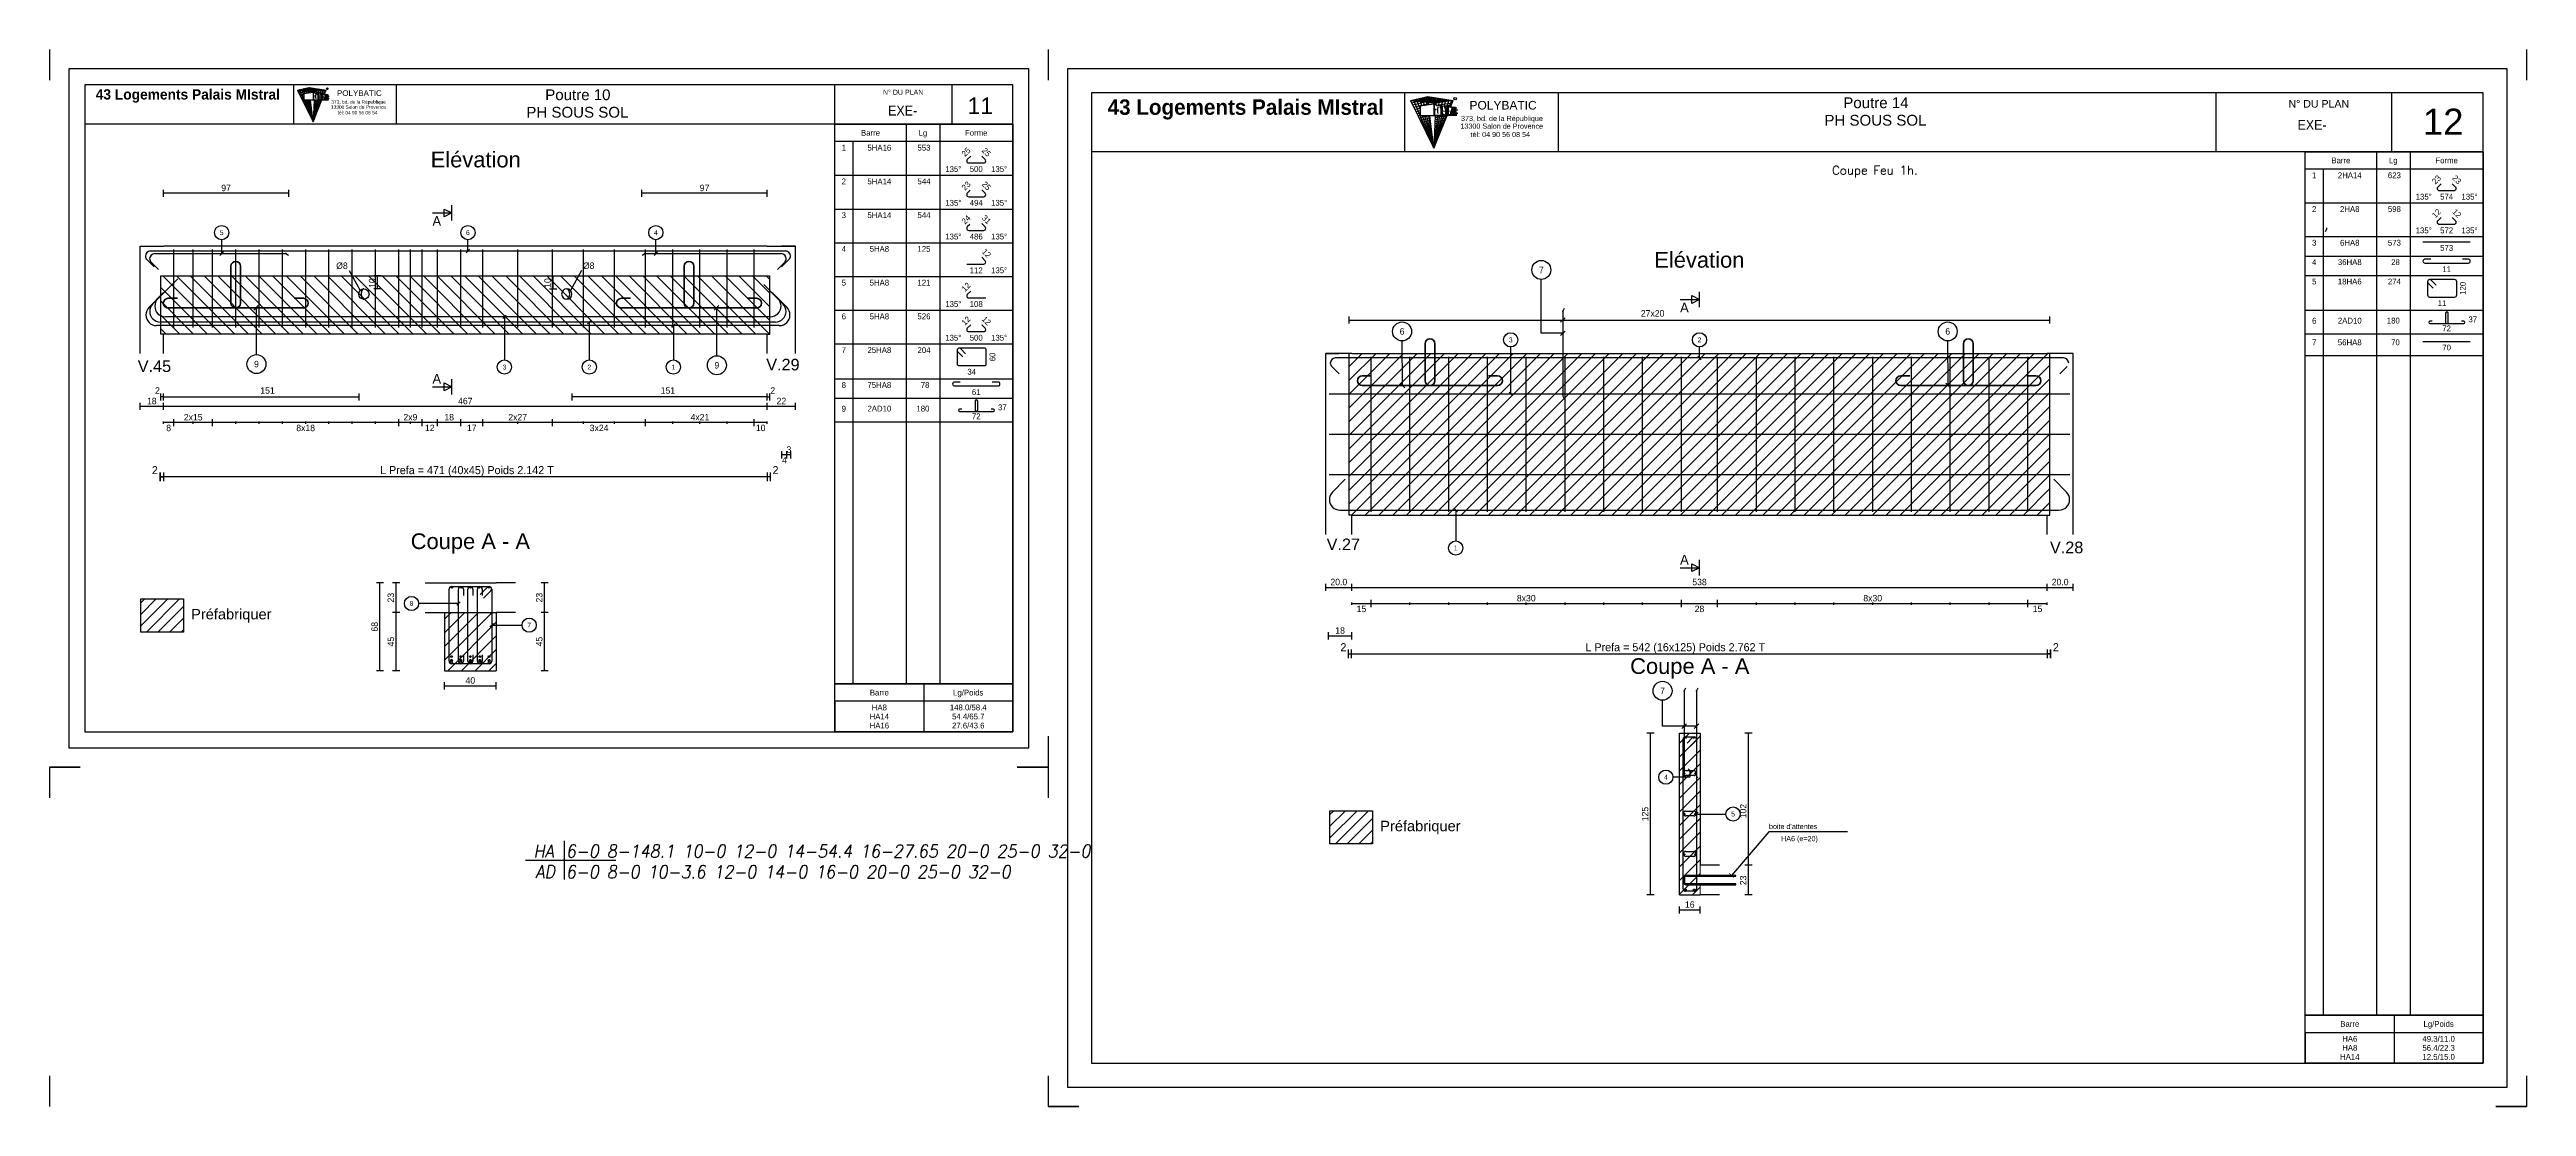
# Model space of a CAD drawing. Extents: x -12912 to 27386, y 1818 to 8189.
# Drawn here: x -115 to 1801, y 3169 to 3986 of the extents above; entities that cross this region are included whole.
import ezdxf
from ezdxf.enums import TextEntityAlignment as Align

# ---------------------------------------------------------------- set-up
doc = ezdxf.new("R2010")
doc.units = 0
doc.header["$MEASUREMENT"] = 0
doc.linetypes.add('CONTINUE', pattern=[0])
doc.linetypes.add('MEDIUM_DASH', pattern=[0.5, 0.35, -0.15])
doc.layers.get('0').update_dxf_attribs({"linetype": 'CONTINUOUS'})
for name, color, linetype in [('1', 7, 'CONTINUOUS'), ('104', 7, 'CONTINUOUS'), ('173', 7, 'CONTINUOUS'), ('5', 7, 'CONTINUOUS'), ('6', 7, 'CONTINUOUS'), ('7', 7, 'CONTINUOUS'), ('Bâtiment 1. Soubassement', 7, 'CONTINUOUS'), ('GO-CARTOUCHE', 7, 'CONTINUOUS'), ('GO-TEXTE', 9, 'CONTINUOUS'), ('PYC-HACHURE', 7, 'CONTINUOUS'), ('RDC COFFRAGE', 7, 'CONTINUOUS'), ('STR_TXT', 102, 'CONTINUOUS')]:
    doc.layers.add(name, color=color, linetype=linetype)
doc.layers.add('PYC- HACHURES', color=7, linetype='CONTINUOUS', lineweight=18)
doc.styles.add('ARIAL', font='ARIAL.TTF')
doc.styles.add('schéma', font='simplex.shx')
doc.styles.add('Tableau', font='romans.shx', dxfattribs={"width": 0.9, "oblique": 10})
doc.styles.add('TEXTEBA', font='ARIAL.TTF')

# ---------------------------------------------------------------- blocks, each defined once
blk = doc.blocks.new('A$C20507BFC')
at = {"layer": 'RDC COFFRAGE', "color": 5, "linetype": 'CONTINUE', "lineweight": 40, "ltscale": 0.01}
for points in [[(52.3, 32.3), (52.3, 3.7)], [(56, 36.1), (56, 36.1)], [(59.7, 3.7), (59.7, 32.3)], [(0, 3.7), (0, 3.7)], [(10.8, 7.5), (3.7, 7.5)], [(108.3, 7.5), (101.2, 7.5)], [(112, 3.7), (112, 3.7)], [(3.7, 0), (56, 0)], [(56, 0), (108.3, 0)]]:
    blk.add_lwpolyline(points, dxfattribs=at)
for centre, start, end in [((56, 32.3), 90, 180), ((56, 32.3), 0, 90), ((3.7, 3.7), 90, 180), ((3.7, 3.7), 180, 270), ((56, 3.7), 180, 270), ((56, 3.7), 270, 0), ((108.3, 3.7), 0, 90), ((108.3, 3.7), 270, 0)]:
    blk.add_arc(centre, 3.75, start, end, dxfattribs=at)
blk = doc.blocks.new('_ArchTick')
at = {"color": 0, "linetype": 'ByBlock', "const_width": 0.15}
blk.add_lwpolyline([(-0.5, -0.5), (0.5, 0.5)], dxfattribs=at)
blk = doc.blocks.new('A$C5E66155F')
at = {"layer": '7', "color": 7}
for points in [[(2.1, 5.2), (2, 4.8)], [(2, 4.8), (2, 4.4)], [(2, 4.4), (2, 4)], [(2, 4), (2, 3.6)], [(2, 3.6), (2, 3.2)], [(2, 3.2), (2.1, 2.8)], [(2.2, 5.5), (2.1, 5.2)], [(2.1, 2.8), (2.2, 2.5)], [(2.3, 6.2), (2.2, 5.9)], [(2.2, 5.9), (2.2, 5.5)], [(2.2, 2.5), (2.2, 2.1)], [(2.2, 2.1), (2.3, 1.8)], [(2.5, 6.5), (2.3, 6.2)], [(2.3, 1.8), (2.5, 1.5)], [(2.6, 6.8), (2.5, 6.5)], [(2.5, 1.5), (2.6, 1.2)], [(2.7, 7.1), (2.6, 6.8)], [(2.6, 1.2), (2.7, 0.9)], [(2.9, 7.3), (2.7, 7.1)], [(2.7, 0.9), (2.9, 0.7)], [(3.1, 7.5), (2.9, 7.3)], [(2.9, 0.7), (3.1, 0.5)], [(3.2, 7.7), (3.1, 7.5)], [(3.1, 0.5), (3.2, 0.3)], [(3.4, 7.8), (3.2, 7.7)], [(3.2, 0.3), (3.4, 0.2)], [(3.6, 7.9), (3.4, 7.8)], [(3.4, 0.2), (3.6, 0.1)], [(3.8, 8), (3.6, 7.9)], [(3.6, 0.1), (3.8, 0)], [(4, 8), (3.8, 8)], [(3.8, 0), (4, 0)]]:
    blk.add_lwpolyline(points, dxfattribs=at)
blk.add_circle((4, 4), 4, dxfattribs=at)
blk = doc.blocks.new('Smallsp')
at = {"layer": 'STR_TXT', "linetype": 'Continuous'}
for points in [[(-30, 0), (40, 0)], [(0, 15), (0, -15)]]:
    blk.add_lwpolyline(points, dxfattribs=at)
at = {"layer": 'STR_TXT', "linetype": 'Continuous', "style": 'Tableau', "oblique": 10, "width": 0.9}
for s, p in [('HA', (-23.6, 1.9)), ('AD', (-22.2, -13.9))]:
    blk.add_text(s, height=10, dxfattribs=at).set_placement(p)
for tag, p in [('SPAD', (1.4, 1.9)), ('SPHA', (1.4, -14.1))]:
    blk.add_attdef(tag, p, '', height=10, dxfattribs=at)

msp = doc.modelspace()

# ---------------------------------------------------------------- hatches: boundary and pattern name
at = {"layer": 'PYC- HACHURES', "lineweight": 15}
h = msp.add_hatch(dxfattribs=at)
h.set_pattern_fill('ANSI31', color=104, scale=60, style=0)
h.set_pattern_definition([(135, (5648.2815, 3205.93), (5.303301, 5.303301), [])])
h.paths.add_polyline_path([(-28.584, 3811.287), (442.416, 3811.287), (442.416, 3766.287), (440.416, 3766.287), (-26.584, 3766.287), (-28.584, 3766.287)])
h = msp.add_hatch(dxfattribs=at)
h.set_pattern_fill('ANSI31', color=104, scale=60, style=0)
h.set_pattern_definition([(45, (-5807.8296, 3077.8415), (-5.303301, 5.303301), [])])
h.paths.add_polyline_path([(1432.627, 3751.316), (1430.627, 3751.316), (892.627, 3751.316), (890.627, 3751.316), (890.627, 3626.316), (892.627, 3626.316), (1430.627, 3626.316), (1432.627, 3626.316)])
h = msp.add_hatch(dxfattribs=at)
h.set_pattern_fill('ANSI31', color=104, scale=2, style=0)
h.set_pattern_definition([(45, (161.1834, 4994.087), (-4.490128, 4.490128), [])])
h.paths.add_polyline_path([(-11.211, 3561.514), (-44.131, 3561.514), (-44.131, 3535.862), (-11.211, 3535.862)])
h = msp.add_hatch(dxfattribs=at)
h.set_pattern_fill('ANSI31', color=104, scale=60, style=0)
h.set_pattern_definition([(45, (-5228.55, 3175.2546), (-5.303301, 5.303301), [])])
h.paths.add_polyline_path([(230.815, 3550.928), (190.815, 3550.928), (190.815, 3505.928), (230.815, 3505.928)])
h = msp.add_hatch(dxfattribs=at)
h.set_pattern_fill('ANSI31', color=104, scale=60, style=0)
h.set_pattern_definition([(45, (-5807.8296, 3008.29), (-5.303301, 5.303301), [])])
h.paths.add_polyline_path([(1162.127, 3434.575), (1162.127, 3457.575), (1146.127, 3457.575), (1146.127, 3332.575), (1162.127, 3332.575)])
h = msp.add_hatch(dxfattribs=at)
h.set_pattern_fill('ANSI31', color=104, scale=2, style=0)
h.set_pattern_definition([(45, (1081.011, 4830.249), (-4.490128, 4.490128), [])])
h.paths.add_polyline_path([(908.617, 3397.676), (875.697, 3397.676), (875.697, 3372.024), (908.617, 3372.024)])

# ---------------------------------------------------------------- linework, layer by layer
for p, q in [((-114.717, 3986.389), (-114.717, 3962.582)), ((-114.717, 3986.389), (-114.717, 3962.582)), ((-114.717, 3986.389), (-114.717, 3962.582)), ((657.707, 3986.389), (657.707, 3962.582)), ((657.707, 3986.389), (657.707, 3962.582)), ((657.707, 3986.389), (657.707, 3962.582)), ((657.707, 3986.389), (657.707, 3962.582)), ((657.707, 3986.389), (657.707, 3962.582)), ((657.707, 3986.389), (657.707, 3962.582)), ((657.707, 3986.389), (657.707, 3962.582)), ((657.707, 3986.389), (657.707, 3962.582)), ((657.707, 3986.389), (657.707, 3962.582)), ((657.707, 3986.389), (657.707, 3962.582)), ((657.707, 3986.389), (657.707, 3962.582)), ((657.707, 3986.389), (657.707, 3962.582)), ((657.707, 3986.389), (657.707, 3962.582)), ((657.707, 3986.389), (657.707, 3962.582)), ((657.707, 3986.389), (657.707, 3962.582)), ((657.707, 3986.389), (657.707, 3962.582)), ((657.707, 3986.389), (657.707, 3962.582)), ((657.707, 3986.389), (657.707, 3962.582)), ((657.707, 3986.389), (657.707, 3962.582)), ((657.707, 3986.389), (657.707, 3962.582)), ((657.707, 3986.389), (657.707, 3962.582)), ((657.707, 3986.389), (657.707, 3962.582)), ((657.707, 3986.389), (657.707, 3962.582)), ((657.707, 3986.389), (657.707, 3962.582)), ((657.707, 3986.389), (657.707, 3962.582)), ((657.707, 3986.389), (657.707, 3962.582)), ((657.707, 3986.389), (657.707, 3962.582)), ((657.707, 3986.389), (657.707, 3962.582)), ((657.707, 3986.389), (657.707, 3962.582)), ((657.707, 3986.389), (657.707, 3962.582)), ((1801.344, 3986.389), (1801.344, 3962.582)), ((1801.344, 3986.389), (1801.344, 3962.582)), ((1801.344, 3986.389), (1801.344, 3962.582)), ((1801.344, 3986.389), (1801.344, 3962.582)), ((1801.344, 3986.389), (1801.344, 3962.582)), ((1801.344, 3986.389), (1801.344, 3962.582)), ((1801.344, 3986.389), (1801.344, 3962.582)), ((1801.344, 3986.389), (1801.344, 3962.582)), ((1801.344, 3986.389), (1801.344, 3962.582)), ((1801.344, 3986.389), (1801.344, 3962.582)), ((657.707, 3455.196), (657.707, 3431.389)), ((657.707, 3455.196), (657.707, 3431.389)), ((657.707, 3455.196), (657.707, 3431.389)), ((-90.91, 3431.389), (-114.717, 3431.389)), ((-114.717, 3431.389), (-90.91, 3431.389)), ((-90.91, 3431.389), (-114.717, 3431.389)), ((-114.717, 3431.389), (-90.91, 3431.389)), ((-90.91, 3431.389), (-114.717, 3431.389)), ((-90.91, 3431.389), (-114.717, 3431.389)), ((-114.717, 3431.389), (-90.91, 3431.389)), ((-90.91, 3431.389), (-114.717, 3431.389)), ((-114.717, 3431.389), (-90.91, 3431.389)), ((-90.91, 3431.389), (-114.717, 3431.389)), ((-90.91, 3431.389), (-114.717, 3431.389)), ((-114.717, 3431.389), (-90.91, 3431.389)), ((-90.91, 3431.389), (-114.717, 3431.389)), ((-114.717, 3431.389), (-90.91, 3431.389)), ((-90.91, 3431.389), (-114.717, 3431.389)), ((-90.91, 3431.389), (-114.717, 3431.389)), ((-114.717, 3431.389), (-90.91, 3431.389)), ((-90.91, 3431.389), (-114.717, 3431.389)), ((-114.717, 3431.389), (-90.91, 3431.389)), ((-90.91, 3431.389), (-114.717, 3431.389)), ((-90.91, 3431.389), (-114.717, 3431.389)), ((-114.717, 3431.389), (-114.717, 3407.582)), ((-114.717, 3431.389), (-90.91, 3431.389)), ((-90.91, 3431.389), (-114.717, 3431.389)), ((-114.717, 3431.389), (-90.91, 3431.389)), ((-90.91, 3431.389), (-114.717, 3431.389)), ((-90.91, 3431.389), (-114.717, 3431.389)), ((-114.717, 3431.389), (-114.717, 3407.582)), ((-114.717, 3431.389), (-90.91, 3431.389)), ((-90.91, 3431.389), (-114.717, 3431.389)), ((-114.717, 3431.389), (-90.91, 3431.389)), ((-90.91, 3431.389), (-114.717, 3431.389)), ((-90.91, 3431.389), (-114.717, 3431.389)), ((-114.717, 3431.389), (-114.717, 3407.582)), ((633.9, 3431.389), (657.707, 3431.389)), ((657.707, 3431.389), (633.9, 3431.389)), ((633.9, 3431.389), (657.707, 3431.389)), ((657.707, 3431.389), (633.9, 3431.389)), ((633.9, 3431.389), (657.707, 3431.389)), ((633.9, 3431.389), (657.707, 3431.389)), ((657.707, 3431.389), (633.9, 3431.389)), ((633.9, 3431.389), (657.707, 3431.389)), ((657.707, 3431.389), (633.9, 3431.389)), ((633.9, 3431.389), (657.707, 3431.389)), ((633.9, 3431.389), (657.707, 3431.389)), ((657.707, 3431.389), (633.9, 3431.389)), ((633.9, 3431.389), (657.707, 3431.389)), ((657.707, 3431.389), (633.9, 3431.389)), ((633.9, 3431.389), (657.707, 3431.389)), ((633.9, 3431.389), (657.707, 3431.389)), ((657.707, 3431.389), (633.9, 3431.389)), ((633.9, 3431.389), (657.707, 3431.389)), ((657.707, 3431.389), (633.9, 3431.389)), ((633.9, 3431.389), (657.707, 3431.389)), ((633.9, 3431.389), (657.707, 3431.389)), ((657.707, 3431.389), (633.9, 3431.389)), ((633.9, 3431.389), (657.707, 3431.389)), ((657.707, 3431.389), (633.9, 3431.389)), ((633.9, 3431.389), (657.707, 3431.389)), ((633.9, 3431.389), (657.707, 3431.389)), ((657.707, 3431.389), (633.9, 3431.389)), ((633.9, 3431.389), (657.707, 3431.389)), ((657.707, 3431.389), (633.9, 3431.389)), ((633.9, 3431.389), (657.707, 3431.389)), ((633.9, 3431.389), (657.707, 3431.389)), ((633.9, 3431.389), (657.707, 3431.389)), ((657.707, 3431.389), (633.9, 3431.389)), ((633.9, 3431.389), (657.707, 3431.389)), ((657.707, 3431.389), (633.9, 3431.389)), ((633.9, 3431.389), (657.707, 3431.389)), ((633.9, 3431.389), (657.707, 3431.389)), ((657.707, 3431.389), (633.9, 3431.389)), ((633.9, 3431.389), (657.707, 3431.389)), ((657.707, 3431.389), (633.9, 3431.389)), ((633.9, 3431.389), (657.707, 3431.389)), ((633.9, 3431.389), (657.707, 3431.389)), ((657.707, 3431.389), (633.9, 3431.389)), ((633.9, 3431.389), (657.707, 3431.389)), ((657.707, 3431.389), (633.9, 3431.389)), ((633.9, 3431.389), (657.707, 3431.389)), ((633.9, 3431.389), (657.707, 3431.389)), ((657.707, 3431.389), (633.9, 3431.389)), ((633.9, 3431.389), (657.707, 3431.389)), ((657.707, 3431.389), (633.9, 3431.389)), ((633.9, 3431.389), (657.707, 3431.389)), ((633.9, 3431.389), (657.707, 3431.389)), ((657.707, 3431.389), (633.9, 3431.389)), ((633.9, 3431.389), (657.707, 3431.389)), ((657.707, 3431.389), (633.9, 3431.389)), ((633.9, 3431.389), (657.707, 3431.389)), ((633.9, 3431.389), (657.707, 3431.389)), ((657.707, 3431.389), (633.9, 3431.389)), ((633.9, 3431.389), (657.707, 3431.389)), ((657.707, 3431.389), (633.9, 3431.389)), ((633.9, 3431.389), (657.707, 3431.389)), ((633.9, 3431.389), (657.707, 3431.389)), ((657.707, 3431.389), (657.707, 3407.582)), ((657.707, 3431.389), (657.707, 3407.582)), ((657.707, 3431.389), (657.707, 3407.582)), ((657.707, 3431.389), (657.707, 3407.582)), ((657.707, 3431.389), (657.707, 3407.582)), ((657.707, 3431.389), (657.707, 3407.582)), ((657.707, 3431.389), (657.707, 3407.582)), ((657.707, 3431.389), (657.707, 3407.582)), ((657.707, 3431.389), (657.707, 3407.582)), ((657.707, 3431.389), (657.707, 3407.582)), ((657.707, 3431.389), (657.707, 3407.582)), ((657.707, 3431.389), (657.707, 3407.582)), ((657.707, 3431.389), (657.707, 3407.582)), ((657.707, 3431.389), (657.707, 3407.582)), ((657.707, 3431.389), (657.707, 3407.582)), ((-114.717, 3192.696), (-114.717, 3168.889)), ((657.707, 3192.696), (657.707, 3168.889)), ((657.707, 3192.696), (657.707, 3168.889)), ((1801.344, 3192.696), (1801.344, 3168.889)), ((1801.344, 3192.696), (1801.344, 3168.889)), ((681.514, 3168.889), (657.707, 3168.889)), ((657.707, 3168.889), (681.514, 3168.889)), ((681.514, 3168.889), (657.707, 3168.889)), ((657.707, 3168.889), (681.514, 3168.889)), ((681.514, 3168.889), (657.707, 3168.889)), ((681.514, 3168.889), (657.707, 3168.889)), ((657.707, 3168.889), (681.514, 3168.889)), ((681.514, 3168.889), (657.707, 3168.889)), ((657.707, 3168.889), (681.514, 3168.889)), ((681.514, 3168.889), (657.707, 3168.889)), ((681.514, 3168.889), (657.707, 3168.889)), ((657.707, 3168.889), (681.514, 3168.889)), ((681.514, 3168.889), (657.707, 3168.889)), ((657.707, 3168.889), (681.514, 3168.889)), ((681.514, 3168.889), (657.707, 3168.889)), ((681.514, 3168.889), (657.707, 3168.889)), ((1777.536, 3168.889), (1801.344, 3168.889)), ((1801.344, 3168.889), (1777.536, 3168.889)), ((1777.536, 3168.889), (1801.344, 3168.889)), ((1801.344, 3168.889), (1777.536, 3168.889)), ((1777.536, 3168.889), (1801.344, 3168.889)), ((1777.536, 3168.889), (1801.344, 3168.889)), ((1801.344, 3168.889), (1777.536, 3168.889)), ((1777.536, 3168.889), (1801.344, 3168.889)), ((1801.344, 3168.889), (1777.536, 3168.889)), ((1777.536, 3168.889), (1801.344, 3168.889)), ((1777.536, 3168.889), (1801.344, 3168.889)), ((1801.344, 3168.889), (1777.536, 3168.889)), ((1777.536, 3168.889), (1801.344, 3168.889)), ((1801.344, 3168.889), (1777.536, 3168.889)), ((1777.536, 3168.889), (1801.344, 3168.889)), ((1777.536, 3168.889), (1801.344, 3168.889))]:
    msp.add_line(p, q)
at = {"lineweight": 5, "flags": 128}
msp.add_lwpolyline([(1162.127, 3355.575), (1162.134, 3347.695), (1159.404, 3348.15), (1159.404, 3346.11), (1159.841, 3345.055), (1159.404, 3344.055), (1159.841, 3343.054), (1159.404, 3341.999), (1159.404, 3339.96), (1162.134, 3340.415), (1162.127, 3332.575)], dxfattribs=at)
msp.add_lwpolyline([(1150.988, 3347.613, 0.41421356), (1149.623, 3346.248), (1149.623, 3341.698, 0.41421356), (1150.988, 3340.333), (1189.663, 3340.333), (1189.663, 3341.061), (1150.988, 3341.061, -0.41421356), (1150.351, 3341.698), (1150.351, 3346.248, -0.41421356), (1150.988, 3346.885), (1189.663, 3346.885), (1189.663, 3347.613)], format="xyb", close=True)
at = {"layer": '1', "color": 1}
for points in [[(-37.753, 3787.056), (-26.439, 3798.369)], [(-34.782, 3789.635), (-23.68, 3800.737)], [(-30.882, 3793.685), (-15.419, 3809.148)], [(437.794, 3804.605), (448.714, 3793.685)], [(442.715, 3799.534), (452.614, 3789.635)], [(444.271, 3798.369), (455.585, 3787.056)], [(-40.184, 3781.187), (-40.184, 3781.187)], [(-37.184, 3783.837), (-37.184, 3783.837)], [(-33.284, 3787.887), (-33.284, 3787.887)], [(446.816, 3775.637), (-28.984, 3775.637)], [(442.916, 3779.687), (-25.084, 3779.687)], [(451.116, 3787.887), (451.116, 3787.887)], [(455.016, 3783.837), (455.016, 3783.837)], [(458.016, 3781.187), (458.016, 3781.187)], [(449.716, 3772.887), (-31.884, 3772.887)], [(875.125, 3720.066), (1448.13, 3720.066)], [(875.125, 3688.816), (1448.13, 3688.816)], [(875.125, 3657.566), (1448.13, 3657.566)], [(887.624, 3654.014), (877.725, 3644.115)], [(1445.527, 3644.115), (1435.627, 3654.014)], [(875.323, 3638.316), (875.323, 3638.316)], [(883.523, 3630.116), (1439.728, 3630.116)], [(1447.928, 3638.316), (1447.928, 3638.316)], [(1149.227, 3426.725), (1149.227, 3426.725)], [(1151.127, 3428.625), (1157.127, 3428.625)], [(1156.127, 3424.825), (1151.127, 3424.825)], [(1157.127, 3424.825), (1152.127, 3424.825)], [(1159.027, 3426.725), (1159.027, 3426.725)], [(1149.227, 3395.475), (1149.227, 3395.475)], [(1151.127, 3397.375), (1157.127, 3397.375)], [(1156.127, 3393.575), (1151.127, 3393.575)], [(1157.127, 3393.575), (1152.127, 3393.575)], [(1159.027, 3395.475), (1159.027, 3395.475)], [(1149.227, 3364.225), (1149.227, 3364.225)], [(1151.127, 3366.125), (1157.127, 3366.125)], [(1156.127, 3362.325), (1151.127, 3362.325)], [(1157.127, 3362.325), (1152.127, 3362.325)], [(1159.027, 3364.225), (1159.027, 3364.225)]]:
    msp.add_lwpolyline(points, dxfattribs=at)
for centre, radius in [((196.215, 3512.528), 0.8), ((196.215, 3516.828), 0.7), ((196.215, 3514.028), 0.7), ((203.515, 3512.528), 0.8), ((203.515, 3516.828), 0.7), ((203.515, 3514.028), 0.7), ((210.815, 3512.528), 0.8), ((210.815, 3516.828), 0.7), ((210.815, 3514.028), 0.7), ((218.115, 3512.528), 0.8), ((218.115, 3516.828), 0.7), ((218.115, 3514.028), 0.7), ((225.415, 3512.528), 0.8), ((225.415, 3516.828), 0.7), ((225.415, 3514.028), 0.7), ((1150.027, 3426.325), 0.4), ((1158.227, 3426.325), 0.4), ((1150.027, 3395.075), 0.4), ((1158.227, 3395.075), 0.4), ((1150.027, 3363.825), 0.4), ((1158.227, 3363.825), 0.4), ((1150.727, 3336.375), 0.7), ((1157.527, 3336.375), 0.7)]:
    msp.add_circle(centre, radius, dxfattribs=at)
for centre, radius, start, end in [((-31.884, 3781.187), 8.3, 135, 180), ((-31.884, 3781.187), 8.3, 180, 270), ((-28.984, 3783.837), 8.2, 135, 180), ((-28.984, 3783.837), 8.2, 180, 270), ((-25.084, 3787.887), 8.2, 135, 180), ((-25.084, 3787.887), 8.2, 180, 270), ((442.916, 3787.887), 8.2, 270, 0), ((446.816, 3783.837), 8.2, 270, 0), ((442.916, 3787.887), 8.2, 0, 45), ((449.716, 3781.187), 8.3, 270, 0), ((446.816, 3783.837), 8.2, 0, 45), ((449.716, 3781.187), 8.3, 0, 45), ((883.523, 3638.316), 8.2, 135, 180), ((1439.728, 3638.316), 8.2, 0, 45), ((883.523, 3638.316), 8.2, 180, 270), ((1439.728, 3638.316), 8.2, 270, 0), ((1151.127, 3426.725), 1.9, 90, 180), ((1151.127, 3426.725), 1.9, 180, 270), ((1157.127, 3426.725), 1.9, 0, 90), ((1157.127, 3426.725), 1.9, 270, 0), ((1151.127, 3395.475), 1.9, 90, 180), ((1151.127, 3395.475), 1.9, 180, 270), ((1157.127, 3395.475), 1.9, 0, 90), ((1157.127, 3395.475), 1.9, 270, 0), ((1151.127, 3364.225), 1.9, 90, 180), ((1151.127, 3364.225), 1.9, 180, 270), ((1157.127, 3364.225), 1.9, 0, 90), ((1157.127, 3364.225), 1.9, 270, 0)]:
    msp.add_arc(centre, radius, start, end, dxfattribs=at)
at = {"layer": '104', "color": 104}
for points in [[(181.506, 3860.037), (196.506, 3860.037)], [(196.506, 3854.037), (196.506, 3866.037)], [(1161.627, 3787.026), (1161.627, 3799.026)], [(1057.073, 3786.116), (1055.926, 3784.131)], [(1055.926, 3784.131), (1055.926, 3718.502)], [(1146.627, 3793.026), (1161.627, 3793.026)], [(181.506, 3725.537), (196.506, 3725.537)], [(196.506, 3719.537), (196.506, 3731.537)], [(1057.073, 3716.516), (1055.926, 3718.502)], [(1146.627, 3585.566), (1161.627, 3585.566)], [(1161.627, 3579.566), (1161.627, 3591.566)], [(1150.859, 3492.375), (1149.712, 3490.389)], [(1149.712, 3490.389), (1149.712, 3424.761)], [(1160.383, 3492.375), (1159.237, 3490.389)], [(1159.237, 3490.389), (1159.237, 3424.761)], [(1150.859, 3422.775), (1149.712, 3424.761)], [(1160.383, 3422.775), (1159.237, 3424.761)]]:
    msp.add_lwpolyline(points, dxfattribs=at)
for points in [[(196.506, 3860.037), (190.506, 3857.037), (190.506, 3863.037), (196.506, 3860.037)], [(1161.627, 3793.026), (1155.627, 3790.026), (1155.627, 3796.026), (1161.627, 3793.026)], [(196.506, 3725.537), (190.506, 3722.537), (190.506, 3728.537), (196.506, 3725.537)], [(1161.627, 3585.566), (1155.627, 3582.566), (1155.627, 3588.566), (1161.627, 3585.566)]]:
    msp.add_lwpolyline(points, close=True, dxfattribs=at)
for p in [(1055.926, 3784.131), (1149.712, 3490.389), (1159.237, 3490.389)]:
    msp.add_point(p, dxfattribs=at)
at = {"layer": '173', "color": 173}
for points in [[(492.835, 3928.719), (630.335, 3928.719), (630.335, 3495.761), (492.835, 3495.761), (492.835, 3928.719)], [(1630.285, 3907.384), (1767.785, 3907.384), (1767.785, 3239.448), (1630.285, 3239.448), (1630.285, 3907.384)], [(492.835, 3495.761), (630.335, 3495.761), (630.335, 3458.761), (492.835, 3458.761), (492.835, 3495.761)], [(1630.285, 3239.448), (1767.785, 3239.448), (1767.785, 3202.448), (1630.285, 3202.448), (1630.285, 3239.448)]]:
    msp.add_lwpolyline(points, close=True, dxfattribs=at)
for points in [[(547.835, 3928.719), (547.835, 3495.761)], [(573.96, 3928.719), (573.96, 3495.761)], [(630.335, 3915.219), (492.835, 3915.219)], [(506.585, 3915.219), (506.585, 3495.761)], [(594.772, 3900.245), (594.772, 3900.245)], [(597.838, 3903.959), (595.231, 3901.352)], [(596.338, 3898.679), (607.957, 3898.679)], [(609.064, 3901.352), (606.456, 3903.959)], [(609.522, 3900.245), (609.522, 3900.245)], [(1767.785, 3893.884), (1630.285, 3893.884)], [(1644.035, 3893.884), (1644.035, 3239.448)], [(1685.285, 3907.384), (1685.285, 3239.448)], [(1711.41, 3907.384), (1711.41, 3239.448)], [(492.835, 3889.126), (630.335, 3889.126)], [(594.772, 3874.153), (594.772, 3874.153)], [(597.556, 3877.585), (595.231, 3875.26)], [(596.338, 3872.587), (607.957, 3872.587)], [(609.064, 3875.26), (606.456, 3877.867)], [(609.522, 3874.153), (609.522, 3874.153)], [(1732.222, 3878.91), (1732.222, 3878.91)], [(1735.288, 3882.624), (1732.681, 3880.017)], [(1733.788, 3877.344), (1745.407, 3877.344)], [(1746.514, 3880.017), (1743.906, 3882.624)], [(1746.972, 3878.91), (1746.972, 3878.91)], [(492.835, 3863.034), (630.335, 3863.034)], [(609.064, 3849.167), (606.456, 3851.775)], [(1630.285, 3867.791), (1767.785, 3867.791)], [(1732.222, 3852.818), (1732.222, 3852.818)], [(1735.288, 3856.532), (1732.681, 3853.925)], [(1746.514, 3853.925), (1743.906, 3856.532)], [(1746.972, 3852.818), (1746.972, 3852.818)], [(492.835, 3836.942), (630.335, 3836.942)], [(594.772, 3848.06), (594.772, 3848.06)], [(597.072, 3851.009), (595.231, 3849.167)], [(596.338, 3846.495), (607.957, 3846.495)], [(609.522, 3848.06), (609.522, 3848.06)], [(1630.285, 3841.699), (1767.785, 3841.699)], [(1646.928, 3848.461), (1646.928, 3848.461)], [(1721.275, 3837.699), (1757.919, 3837.699)], [(1733.788, 3851.252), (1745.407, 3851.252)], [(-40.584, 3826.687), (-40.584, 3826.687)], [(-33.785, 3818.272), (-39.442, 3823.929)], [(-36.684, 3830.587), (454.516, 3830.587)], [(-18.584, 3771.287), (-18.584, 3831.787)], [(-3.584, 3771.287), (-3.584, 3831.787)], [(11.416, 3771.287), (11.416, 3831.787)], [(29.416, 3771.287), (29.416, 3831.787)], [(47.416, 3771.287), (47.416, 3831.787)], [(65.416, 3771.287), (65.416, 3831.787)], [(83.416, 3771.287), (83.416, 3831.787)], [(101.416, 3771.287), (101.416, 3831.787)], [(119.416, 3771.287), (119.416, 3831.787)], [(137.416, 3771.287), (137.416, 3831.787)], [(155.416, 3771.287), (155.416, 3831.787)], [(164.416, 3771.287), (164.416, 3831.787)], [(173.416, 3771.287), (173.416, 3831.787)], [(185.416, 3771.287), (185.416, 3831.787)], [(203.416, 3771.287), (203.416, 3831.787)], [(220.416, 3771.287), (220.416, 3831.787)], [(247.416, 3771.287), (247.416, 3831.787)], [(274.416, 3771.287), (274.416, 3831.787)], [(298.416, 3771.287), (298.416, 3831.787)], [(322.416, 3771.287), (322.416, 3831.787)], [(346.416, 3771.287), (346.416, 3831.787)], [(367.416, 3771.287), (367.416, 3831.787)], [(388.416, 3771.287), (388.416, 3831.787)], [(409.416, 3771.287), (409.416, 3831.787)], [(430.416, 3771.287), (430.416, 3831.787)], [(457.274, 3823.929), (451.617, 3818.272)], [(458.416, 3826.687), (458.416, 3826.687)], [(594.772, 3820.403), (607.957, 3820.403)], [(609.064, 3823.075), (606.456, 3825.683)], [(609.522, 3821.968), (609.522, 3821.968)], [(1630.285, 3826.699), (1767.785, 3826.699)], [(1721.275, 3822.699), (1721.275, 3822.699)], [(1727.275, 3824.199), (1722.775, 3824.199)], [(1722.775, 3821.199), (1756.419, 3821.199)], [(1756.419, 3824.199), (1751.919, 3824.199)], [(1757.919, 3822.699), (1757.919, 3822.699)], [(492.835, 3810.85), (630.335, 3810.85)], [(594.772, 3795.876), (594.772, 3795.876)], [(597.838, 3799.59), (595.231, 3796.983)], [(596.338, 3794.31), (609.522, 3794.31)], [(1630.285, 3811.699), (1767.785, 3811.699)], [(1724.822, 3806.829), (1724.822, 3796.569)], [(1724.822, 3806.829), (1724.822, 3806.829)], [(1725.297, 3805.683), (1729.115, 3801.865)], [(1726.442, 3808.449), (1726.442, 3808.449)], [(1745.752, 3808.449), (1726.442, 3808.449)], [(1726.442, 3794.949), (1745.752, 3794.949)], [(1731.406, 3804.156), (1727.588, 3807.974)], [(1747.372, 3796.569), (1747.372, 3806.829)], [(492.835, 3784.757), (630.335, 3784.757)], [(1630.285, 3784.699), (1767.785, 3784.699)], [(1630.285, 3784.699), (1767.785, 3784.699)], [(1630.285, 3784.699), (1767.785, 3784.699)], [(1630.285, 3784.699), (1767.785, 3784.699)], [(1630.285, 3784.699), (1767.785, 3784.699)], [(1630.285, 3784.699), (1767.785, 3784.699)], [(1630.285, 3784.699), (1767.785, 3784.699)], [(1725.774, 3775.388), (1725.774, 3775.388)], [(1728.483, 3776.324), (1726.71, 3776.324)], [(1738.837, 3782.527), (1738.837, 3775.388)], [(1740.71, 3775.388), (1740.71, 3782.527)], [(1752.837, 3776.324), (1751.065, 3776.324)], [(1753.774, 3775.388), (1753.774, 3775.388)], [(492.835, 3758.665), (630.335, 3758.665)], [(594.772, 3769.783), (594.772, 3769.783)], [(597.838, 3773.498), (595.231, 3770.89)], [(596.338, 3768.218), (607.957, 3768.218)], [(609.064, 3770.89), (606.456, 3773.498)], [(609.522, 3769.783), (609.522, 3769.783)], [(1630.285, 3766.469), (1767.785, 3766.469)], [(1721.275, 3760.67), (1757.919, 3760.67)], [(1726.71, 3774.451), (1739.774, 3774.451)], [(1739.774, 3774.451), (1752.837, 3774.451)], [(587.372, 3753.795), (587.372, 3743.535)], [(587.372, 3753.795), (587.372, 3753.795)], [(587.847, 3752.649), (591.665, 3748.831)], [(588.992, 3755.415), (588.992, 3755.415)], [(608.302, 3755.415), (588.992, 3755.415)], [(588.992, 3741.915), (608.302, 3741.915)], [(593.956, 3751.122), (590.138, 3754.94)], [(609.922, 3743.535), (609.922, 3753.795)], [(876.023, 3743.916), (876.023, 3743.916)], [(877.166, 3741.159), (882.822, 3735.502)], [(1443.328, 3747.816), (879.923, 3747.816)], [(907.627, 3628.816), (907.627, 3748.816)], [(937.627, 3628.816), (937.627, 3748.816)], [(967.627, 3628.816), (967.627, 3748.816)], [(997.627, 3628.816), (997.627, 3748.816)], [(1027.627, 3628.816), (1027.627, 3748.816)], [(1057.627, 3628.816), (1057.627, 3748.816)], [(1087.627, 3628.816), (1087.627, 3748.816)], [(1117.627, 3628.816), (1117.627, 3748.816)], [(1147.627, 3628.816), (1147.627, 3748.816)], [(1175.627, 3628.816), (1175.627, 3748.816)], [(1205.627, 3628.816), (1205.627, 3748.816)], [(1235.627, 3628.816), (1235.627, 3748.816)], [(1265.627, 3628.816), (1265.627, 3748.816)], [(1295.627, 3628.816), (1295.627, 3748.816)], [(1325.627, 3628.816), (1325.627, 3748.816)], [(1355.627, 3628.816), (1355.627, 3748.816)], [(1385.627, 3628.816), (1385.627, 3748.816)], [(1415.627, 3628.816), (1415.627, 3748.816)], [(1440.429, 3735.502), (1446.086, 3741.159)], [(1630.285, 3749.67), (1767.785, 3749.67)], [(492.835, 3731.665), (630.335, 3731.665)], [(583.825, 3727.665), (583.825, 3727.665)], [(589.825, 3729.165), (585.325, 3729.165)], [(585.325, 3726.165), (618.969, 3726.165)], [(618.969, 3729.165), (614.469, 3729.165)], [(620.469, 3727.665), (620.469, 3727.665)], [(492.835, 3716.665), (630.335, 3716.665)], [(492.835, 3716.665), (630.335, 3716.665)], [(492.835, 3716.665), (630.335, 3716.665)], [(492.835, 3716.665), (630.335, 3716.665)], [(492.835, 3716.665), (630.335, 3716.665)], [(492.835, 3698.435), (630.335, 3698.435)], [(588.324, 3707.353), (588.324, 3707.353)], [(591.033, 3708.29), (589.26, 3708.29)], [(589.26, 3706.417), (602.324, 3706.417)], [(601.387, 3714.493), (601.387, 3707.353)], [(602.324, 3706.417), (615.387, 3706.417)], [(603.26, 3707.353), (603.26, 3714.493)], [(615.387, 3708.29), (613.615, 3708.29)], [(616.324, 3707.353), (616.324, 3707.353)], [(194.315, 3513.228), (194.315, 3569.128)], [(196.215, 3571.028), (225.415, 3571.028)], [(201.615, 3513.228), (201.615, 3569.128)], [(203.515, 3571.028), (203.515, 3571.028)], [(205.415, 3569.128), (205.415, 3564.128)], [(208.915, 3513.228), (208.915, 3569.128)], [(210.815, 3571.028), (210.815, 3571.028)], [(212.715, 3569.128), (212.715, 3564.128)], [(216.215, 3513.228), (216.215, 3569.128)], [(218.115, 3571.028), (218.115, 3571.028)], [(218.415, 3564.815), (224.072, 3570.472)], [(220.015, 3569.128), (220.015, 3564.128)], [(226.759, 3567.785), (221.102, 3562.128)], [(225.415, 3571.028), (225.415, 3571.028)], [(227.315, 3569.128), (227.315, 3513.228)], [(227.315, 3569.128), (227.315, 3569.128)], [(225.415, 3511.328), (196.215, 3511.328)], [(203.515, 3511.328), (203.515, 3511.328)], [(205.415, 3518.228), (205.415, 3513.228)], [(210.815, 3511.328), (210.815, 3511.328)], [(212.715, 3518.228), (212.715, 3513.228)], [(218.115, 3511.328), (218.115, 3511.328)], [(220.015, 3518.228), (220.015, 3513.228)], [(561.585, 3495.761), (561.585, 3458.761)], [(630.335, 3482.261), (492.835, 3482.261)], [(492.835, 3482.261), (492.835, 3458.761)], [(1148.927, 3337.175), (1148.927, 3452.975)], [(1150.727, 3454.775), (1157.527, 3454.775)], [(1152.012, 3450.005), (1156.254, 3454.248)], [(1158.8, 3451.702), (1154.557, 3447.46)], [(1157.527, 3454.775), (1157.527, 3454.775)], [(1159.327, 3452.975), (1159.327, 3337.175)], [(1159.327, 3452.975), (1159.327, 3452.975)], [(1157.527, 3335.375), (1150.727, 3335.375)], [(1699.035, 3239.448), (1699.035, 3202.448)], [(1767.785, 3225.948), (1630.285, 3225.948)], [(1630.285, 3225.948), (1630.285, 3202.448)]]:
    msp.add_lwpolyline(points, dxfattribs=at)
for centre in [(196.615, 3570.228), (203.715, 3570.228), (210.815, 3570.228), (217.915, 3570.228), (225.015, 3570.228), (1151.127, 3454.075), (1157.127, 3454.075)]:
    msp.add_circle(centre, 0.4, dxfattribs=at)
for centre, radius, start, end in [((596.338, 3900.245), 1.566, 135, 180), ((596.338, 3900.245), 1.566, 180, 270), ((607.957, 3900.245), 1.566, 270, 0), ((607.957, 3900.245), 1.566, 0, 45), ((596.338, 3874.153), 1.566, 135, 180), ((596.338, 3874.153), 1.566, 180, 270), ((607.957, 3874.153), 1.566, 270, 0), ((607.957, 3874.153), 1.566, 0, 45), ((1733.788, 3878.91), 1.566, 135, 180), ((1733.788, 3878.91), 1.566, 180, 270), ((1745.407, 3878.91), 1.566, 270, 0), ((1745.407, 3878.91), 1.566, 0, 45), ((1733.788, 3852.818), 1.566, 135, 180), ((1733.788, 3852.818), 1.566, 180, 270), ((1745.407, 3852.818), 1.566, 270, 0), ((1745.407, 3852.818), 1.566, 0, 45), ((596.338, 3848.06), 1.566, 135, 180), ((596.338, 3848.06), 1.566, 180, 270), ((607.957, 3848.06), 1.566, 270, 0), ((607.957, 3848.06), 1.566, 0, 45), ((1643.028, 3848.461), 3.9, 315, 0), ((-36.684, 3826.687), 3.9, 90, 180), ((-36.684, 3826.687), 3.9, 180, 225), ((454.516, 3826.687), 3.9, 0, 90), ((454.516, 3826.687), 3.9, 315, 0), ((607.957, 3821.968), 1.566, 270, 0), ((607.957, 3821.968), 1.566, 0, 45), ((1722.775, 3822.699), 1.5, 90, 180), ((1722.775, 3822.699), 1.5, 180, 270), ((1756.419, 3822.699), 1.5, 0, 90), ((1756.419, 3822.699), 1.5, 270, 0), ((596.338, 3795.876), 1.566, 135, 180), ((596.338, 3795.876), 1.566, 180, 270), ((1726.442, 3806.829), 1.62, 90, 180), ((1726.442, 3806.829), 1.62, 180, 225), ((1726.442, 3796.569), 1.62, 180, 270), ((1726.442, 3806.829), 1.62, 45, 90), ((1745.752, 3806.829), 1.62, 0, 90), ((1745.752, 3796.569), 1.62, 270, 0), ((1726.71, 3775.388), 0.937, 90, 180), ((1726.71, 3775.388), 0.937, 180, 270), ((1739.774, 3782.527), 0.937, 90, 180), ((1739.774, 3775.388), 0.937, 180, 270), ((1739.774, 3782.527), 0.937, 0, 90), ((1739.774, 3775.388), 0.937, 270, 0), ((1752.837, 3775.388), 0.937, 0, 90), ((1752.837, 3775.388), 0.937, 270, 0), ((596.338, 3769.783), 1.566, 135, 180), ((596.338, 3769.783), 1.566, 180, 270), ((607.957, 3769.783), 1.566, 270, 0), ((607.957, 3769.783), 1.566, 0, 45), ((588.992, 3753.795), 1.62, 90, 180), ((588.992, 3753.795), 1.62, 180, 225), ((588.992, 3743.535), 1.62, 180, 270), ((588.992, 3753.795), 1.62, 45, 90), ((608.302, 3753.795), 1.62, 0, 90), ((608.302, 3743.535), 1.62, 270, 0), ((879.923, 3743.916), 3.9, 90, 180), ((879.923, 3743.916), 3.9, 180, 225), ((1443.328, 3743.916), 3.9, 0, 90), ((585.325, 3727.665), 1.5, 90, 180), ((585.325, 3727.665), 1.5, 180, 270), ((618.969, 3727.665), 1.5, 0, 90), ((618.969, 3727.665), 1.5, 270, 0), ((589.26, 3707.353), 0.937, 90, 180), ((589.26, 3707.353), 0.937, 180, 270), ((602.324, 3714.493), 0.937, 90, 180), ((602.324, 3707.353), 0.937, 180, 270), ((602.324, 3714.493), 0.937, 0, 90), ((602.324, 3707.353), 0.937, 270, 0), ((615.387, 3707.353), 0.937, 0, 90), ((615.387, 3707.353), 0.937, 270, 0), ((196.215, 3569.128), 1.9, 90, 180), ((203.515, 3569.128), 1.9, 90, 180), ((203.515, 3569.128), 1.9, 0, 90), ((210.815, 3569.128), 1.9, 90, 180), ((210.815, 3569.128), 1.9, 0, 90), ((218.115, 3569.128), 1.9, 90, 180), ((218.115, 3569.128), 1.9, 0, 90), ((225.415, 3569.128), 1.9, 90, 135), ((225.415, 3569.128), 1.9, 0, 90), ((225.415, 3569.128), 1.9, 315, 0), ((196.215, 3513.228), 1.9, 180, 270), ((203.515, 3513.228), 1.9, 180, 270), ((203.515, 3513.228), 1.9, 270, 0), ((210.815, 3513.228), 1.9, 180, 270), ((210.815, 3513.228), 1.9, 270, 0), ((218.115, 3513.228), 1.9, 180, 270), ((218.115, 3513.228), 1.9, 270, 0), ((225.415, 3513.228), 1.9, 270, 0), ((1150.727, 3452.975), 1.8, 90, 180), ((1157.527, 3452.975), 1.8, 90, 135), ((1157.527, 3452.975), 1.8, 0, 90), ((1157.527, 3452.975), 1.8, 315, 0), ((1150.727, 3337.175), 1.8, 180, 270), ((1157.527, 3337.175), 1.8, 270, 0)]:
    msp.add_arc(centre, radius, start, end, dxfattribs=at)
at = {"layer": '5', "color": 5}
for p, q in [((117.014, 3815.412), (125.502, 3800.027)), ((296.818, 3815.412), (288.33, 3800.027)), ((890.627, 3777.162), (1432.627, 3777.162)), ((-26.584, 3717.642), (-28.584, 3717.642)), ((-26.584, 3717.642), (124.416, 3717.642)), ((124.416, 3720.392), (124.416, 3714.892)), ((289.416, 3720.392), (289.416, 3714.892)), ((440.416, 3717.642), (289.416, 3717.642)), ((440.416, 3717.642), (442.416, 3717.642))]:
    msp.add_line(p, q, dxfattribs=at)
for points in [[(-26.584, 3872.453), (-26.584, 3877.953)], [(70.28, 3875.203), (-26.584, 3875.203)], [(70.28, 3872.453), (70.28, 3877.953)], [(343.552, 3872.453), (343.552, 3877.953)], [(440.416, 3875.203), (343.552, 3875.203)], [(440.416, 3872.453), (440.416, 3877.953)], [(-37.284, 3824.637), (-37.284, 3824.637)], [(-30.485, 3816.222), (-36.142, 3821.879)], [(-33.384, 3828.537), (68.095, 3828.537)], [(68.095, 3828.537), (70.08, 3827.39)], [(343.752, 3827.39), (345.738, 3828.537)], [(345.738, 3828.537), (451.216, 3828.537)], [(453.974, 3821.879), (448.317, 3816.222)], [(455.116, 3824.637), (455.116, 3824.637)], [(141.696, 3811.287), (136.196, 3811.287)], [(141.696, 3801.287), (136.196, 3801.287)], [(138.946, 3801.287), (138.946, 3811.287)], [(272.137, 3811.287), (277.637, 3811.287)], [(272.137, 3801.287), (277.637, 3801.287)], [(274.887, 3801.287), (274.887, 3811.287)], [(890.627, 3774.412), (890.627, 3779.912)], [(890.627, 3776.245), (890.627, 3778.078)], [(1432.627, 3774.412), (1432.627, 3779.912)], [(-28.584, 3714.892), (-28.584, 3720.392)], [(-26.584, 3714.892), (-26.584, 3720.392)], [(440.416, 3714.892), (440.416, 3720.392)], [(442.416, 3714.892), (442.416, 3720.392)], [(-44.584, 3707.62), (-44.584, 3713.12)], [(-26.584, 3710.37), (-44.584, 3710.37)], [(-26.584, 3707.62), (-26.584, 3713.12)], [(440.416, 3710.37), (-26.584, 3710.37)], [(-26.584, 3696.953), (-26.584, 3698.787)], [(-18.584, 3695.12), (-18.584, 3700.62)], [(-18.584, 3696.953), (-18.584, 3698.787)], [(-3.584, 3696.953), (-3.584, 3698.787)], [(11.416, 3695.12), (11.416, 3700.62)], [(11.416, 3696.953), (11.416, 3698.787)], [(29.416, 3696.953), (29.416, 3698.787)], [(47.416, 3696.953), (47.416, 3698.787)], [(65.416, 3696.953), (65.416, 3698.787)], [(83.416, 3696.953), (83.416, 3698.787)], [(101.416, 3696.953), (101.416, 3698.787)], [(119.416, 3696.953), (119.416, 3698.787)], [(137.416, 3696.953), (137.416, 3698.787)], [(155.416, 3695.12), (155.416, 3700.62)], [(155.416, 3696.953), (155.416, 3698.787)], [(164.416, 3696.953), (164.416, 3698.787)], [(173.416, 3695.12), (173.416, 3700.62)], [(173.416, 3696.953), (173.416, 3698.787)], [(185.416, 3695.12), (185.416, 3700.62)], [(185.416, 3696.953), (185.416, 3698.787)], [(203.416, 3695.12), (203.416, 3700.62)], [(203.416, 3696.953), (203.416, 3698.787)], [(220.416, 3695.12), (220.416, 3700.62)], [(220.416, 3696.953), (220.416, 3698.787)], [(247.416, 3696.953), (247.416, 3698.787)], [(274.416, 3695.12), (274.416, 3700.62)], [(274.416, 3696.953), (274.416, 3698.787)], [(298.416, 3696.953), (298.416, 3698.787)], [(322.416, 3696.953), (322.416, 3698.787)], [(346.416, 3695.12), (346.416, 3700.62)], [(346.416, 3696.953), (346.416, 3698.787)], [(367.416, 3696.953), (367.416, 3698.787)], [(388.416, 3696.953), (388.416, 3698.787)], [(409.416, 3696.953), (409.416, 3698.787)], [(430.416, 3695.12), (430.416, 3700.62)], [(430.416, 3696.953), (430.416, 3698.787)], [(440.416, 3707.62), (440.416, 3713.12)], [(462.416, 3710.37), (440.416, 3710.37)], [(440.416, 3696.953), (440.416, 3698.787)], [(462.416, 3707.62), (462.416, 3713.12)], [(-18.584, 3697.87), (-26.584, 3697.87)], [(-3.584, 3697.87), (-18.584, 3697.87)], [(11.416, 3697.87), (-18.584, 3697.87)], [(11.416, 3697.87), (-3.584, 3697.87)], [(29.416, 3697.87), (11.416, 3697.87)], [(155.416, 3697.87), (11.416, 3697.87)], [(47.416, 3697.87), (29.416, 3697.87)], [(65.416, 3697.87), (47.416, 3697.87)], [(83.416, 3697.87), (65.416, 3697.87)], [(101.416, 3697.87), (83.416, 3697.87)], [(119.416, 3697.87), (101.416, 3697.87)], [(137.416, 3697.87), (119.416, 3697.87)], [(155.416, 3697.87), (137.416, 3697.87)], [(164.416, 3697.87), (155.416, 3697.87)], [(173.416, 3697.87), (155.416, 3697.87)], [(173.416, 3697.87), (164.416, 3697.87)], [(185.416, 3697.87), (173.416, 3697.87)], [(203.416, 3697.87), (185.416, 3697.87)], [(220.416, 3697.87), (203.416, 3697.87)], [(247.416, 3697.87), (220.416, 3697.87)], [(274.416, 3697.87), (220.416, 3697.87)], [(274.416, 3697.87), (247.416, 3697.87)], [(298.416, 3697.87), (274.416, 3697.87)], [(346.416, 3697.87), (274.416, 3697.87)], [(322.416, 3697.87), (298.416, 3697.87)], [(346.416, 3697.87), (322.416, 3697.87)], [(367.416, 3697.87), (346.416, 3697.87)], [(430.416, 3697.87), (346.416, 3697.87)], [(388.416, 3697.87), (367.416, 3697.87)], [(409.416, 3697.87), (388.416, 3697.87)], [(430.416, 3697.87), (409.416, 3697.87)], [(440.416, 3697.87), (430.416, 3697.87)], [(451.816, 3670.12), (451.816, 3675.62)], [(455.716, 3672.87), (451.816, 3672.87)], [(455.716, 3670.12), (455.716, 3675.62)], [(458.816, 3672.87), (455.716, 3672.87)], [(458.816, 3670.12), (458.816, 3675.62)], [(143.649, 3573.928), (138.149, 3573.928)], [(140.899, 3505.928), (140.899, 3573.928)], [(156.149, 3573.928), (150.649, 3573.928)], [(153.399, 3550.928), (153.399, 3573.928)], [(270.982, 3573.928), (265.482, 3573.928)], [(268.232, 3550.928), (268.232, 3573.928)], [(872.625, 3567.65), (872.625, 3573.15)], [(872.625, 3570.4), (892.627, 3570.4)], [(892.627, 3567.65), (892.627, 3573.15)], [(892.627, 3570.4), (1430.627, 3570.4)], [(1430.627, 3567.65), (1430.627, 3573.15)], [(1430.627, 3570.4), (1450.63, 3570.4)], [(1450.63, 3567.65), (1450.63, 3573.15)], [(156.149, 3550.928), (150.649, 3550.928)], [(153.399, 3505.928), (153.399, 3550.928)], [(270.982, 3550.928), (265.482, 3550.928)], [(268.232, 3505.928), (268.232, 3550.928)], [(892.627, 3556.983), (892.627, 3558.816)], [(892.627, 3557.9), (907.627, 3557.9)], [(907.627, 3555.15), (907.627, 3560.65)], [(907.627, 3556.983), (907.627, 3558.816)], [(907.627, 3557.9), (937.627, 3557.9)], [(907.627, 3557.9), (1147.627, 3557.9)], [(937.627, 3556.983), (937.627, 3558.816)], [(937.627, 3557.9), (967.627, 3557.9)], [(967.627, 3556.983), (967.627, 3558.816)], [(967.627, 3557.9), (997.627, 3557.9)], [(997.627, 3556.983), (997.627, 3558.816)], [(997.627, 3557.9), (1027.627, 3557.9)], [(1027.627, 3556.983), (1027.627, 3558.816)], [(1027.627, 3557.9), (1057.627, 3557.9)], [(1057.627, 3556.983), (1057.627, 3558.816)], [(1057.627, 3557.9), (1087.627, 3557.9)], [(1087.627, 3556.983), (1087.627, 3558.816)], [(1087.627, 3557.9), (1117.627, 3557.9)], [(1117.627, 3556.983), (1117.627, 3558.816)], [(1117.627, 3557.9), (1147.627, 3557.9)], [(1147.627, 3555.15), (1147.627, 3560.65)], [(1147.627, 3556.983), (1147.627, 3558.816)], [(1147.627, 3557.9), (1175.627, 3557.9)], [(1175.627, 3555.15), (1175.627, 3560.65)], [(1175.627, 3556.983), (1175.627, 3558.816)], [(1175.627, 3557.9), (1205.627, 3557.9)], [(1175.627, 3557.9), (1415.627, 3557.9)], [(1205.627, 3556.983), (1205.627, 3558.816)], [(1205.627, 3557.9), (1235.627, 3557.9)], [(1235.627, 3556.983), (1235.627, 3558.816)], [(1235.627, 3557.9), (1265.627, 3557.9)], [(1265.627, 3556.983), (1265.627, 3558.816)], [(1265.627, 3557.9), (1295.627, 3557.9)], [(1295.627, 3556.983), (1295.627, 3558.816)], [(1295.627, 3557.9), (1325.627, 3557.9)], [(1325.627, 3556.983), (1325.627, 3558.816)], [(1325.627, 3557.9), (1355.627, 3557.9)], [(1355.627, 3556.983), (1355.627, 3558.816)], [(1355.627, 3557.9), (1385.627, 3557.9)], [(1385.627, 3556.983), (1385.627, 3558.816)], [(1385.627, 3557.9), (1415.627, 3557.9)], [(1415.627, 3555.15), (1415.627, 3560.65)], [(1415.627, 3556.983), (1415.627, 3558.816)], [(1415.627, 3557.9), (1430.627, 3557.9)], [(1430.627, 3556.983), (1430.627, 3558.816)], [(874.623, 3530.15), (874.623, 3535.65)], [(874.623, 3532.9), (892.627, 3532.9)], [(892.627, 3530.15), (892.627, 3535.65)], [(143.649, 3505.928), (138.149, 3505.928)], [(156.149, 3505.928), (150.649, 3505.928)], [(190.815, 3491.512), (190.815, 3497.012)], [(190.815, 3494.262), (230.815, 3494.262)], [(230.815, 3491.512), (230.815, 3497.012)], [(270.982, 3505.928), (265.482, 3505.928)], [(1126.46, 3457.575), (1120.96, 3457.575)], [(1123.71, 3332.575), (1123.71, 3457.575)], [(1202.294, 3457.575), (1196.794, 3457.575)], [(1199.544, 3355.575), (1199.544, 3457.575)], [(1202.294, 3355.575), (1196.794, 3355.575)], [(1199.544, 3332.575), (1199.544, 3355.575)], [(1126.46, 3332.575), (1120.96, 3332.575)], [(1146.127, 3318.158), (1146.127, 3323.658)], [(1146.127, 3320.908), (1162.127, 3320.908)], [(1162.127, 3318.158), (1162.127, 3323.658)], [(1202.294, 3332.575), (1196.794, 3332.575)]]:
    msp.add_lwpolyline(points, dxfattribs=at)
for centre, start, end in [((-33.384, 3824.637), 90, 180), ((-33.384, 3824.637), 180, 225), ((451.216, 3824.637), 0, 90), ((451.216, 3824.637), 315, 0)]:
    msp.add_arc(centre, 3.9, start, end, dxfattribs=at)
for p in [(68.095, 3828.537), (345.738, 3828.537)]:
    msp.add_point(p, dxfattribs=at)
at = {"layer": '6', "color": 6}
for points in [[(18.448, 3828.537), (18.448, 3839.287)], [(208.916, 3830.587), (208.916, 3839.287)], [(354.318, 3828.537), (354.318, 3839.287)], [(19.774, 3829.862), (17.122, 3827.211)], [(210.242, 3831.912), (207.59, 3829.261)], [(355.644, 3829.862), (352.993, 3827.211)], [(1039.26, 3766.917), (1039.26, 3808.583)], [(43.214, 3784.75), (46.75, 3788.285)], [(45.034, 3786.518), (45.034, 3750.406)], [(235.836, 3778.361), (238.488, 3781.012)], [(237.162, 3779.687), (237.162, 3746.287)], [(301.516, 3774.311), (304.168, 3776.962)], [(302.842, 3775.637), (302.842, 3746.287)], [(399.444, 3784.75), (402.979, 3788.286)], [(401.264, 3786.518), (401.264, 3749.51)], [(1054.159, 3775.394), (1057.694, 3778.929)], [(366.505, 3771.561), (369.156, 3774.212)], [(367.831, 3772.887), (367.831, 3746.287)], [(931.779, 3726.548), (931.568, 3761.014)], [(1015.625, 3720.066), (1015.625, 3756.316)], [(1055.926, 3766.917), (1039.26, 3766.917)], [(1054.159, 3765.149), (1057.694, 3768.684)], [(1161.626, 3747.816), (1161.626, 3756.316)], [(1353.943, 3726.547), (1353.671, 3761.023)], [(1160.3, 3749.142), (1162.952, 3746.491)], [(933.599, 3724.78), (930.064, 3728.316)], [(1014.299, 3721.392), (1016.951, 3718.741)], [(1355.763, 3724.78), (1352.227, 3728.315)], [(974.384, 3628.791), (971.733, 3631.442)], [(973.058, 3630.116), (973.058, 3606.316)], [(201.615, 3557.948), (170.815, 3557.948)], [(200.289, 3556.623), (202.941, 3559.274)], [(228.641, 3542.504), (225.989, 3539.853)], [(227.315, 3541.178), (250.815, 3541.178)], [(1133.046, 3463.017), (1133.046, 3483.063)], [(1159.237, 3463.017), (1133.046, 3463.017)], [(1147.945, 3461.25), (1151.48, 3464.785)], [(1157.469, 3461.25), (1161.005, 3464.785)], [(1155.453, 3427.299), (1152.801, 3429.951)], [(1154.127, 3423.625), (1141.127, 3423.625)], [(1154.127, 3428.625), (1154.127, 3423.625)], [(1160.653, 3396.401), (1158.001, 3393.749)], [(1159.327, 3395.075), (1182.127, 3395.075)]]:
    msp.add_lwpolyline(points, dxfattribs=at)
for centre, radius in [((18.448, 3844.787), 5.5), ((208.916, 3844.787), 5.5), ((354.318, 3844.787), 5.5), ((1039.26, 3815.917), 7.333), ((931.547, 3768.347), 7.333), ((1353.642, 3768.356), 7.333), ((1015.625, 3761.816), 5.5), ((1161.626, 3761.816), 5.5), ((45.335, 3743.079), 7.333), ((237.162, 3740.787), 5.5), ((302.842, 3740.787), 5.5), ((367.831, 3740.787), 5.5), ((401.496, 3742.181), 7.333), ((973.058, 3600.816), 5.5), ((165.315, 3557.948), 5.5), ((256.315, 3541.178), 5.5), ((1133.046, 3490.396), 7.333), ((1135.627, 3423.625), 5.5), ((1187.627, 3395.075), 5.5)]:
    msp.add_circle(centre, radius, dxfattribs=at)
at = {"layer": '7', "color": 7}
for points in [[(-44.584, 3834.287), (-26.584, 3834.287)], [(-44.584, 3751.287), (-44.584, 3834.287)], [(-44.584, 3834.287), (-35.584, 3834.287)], [(440.416, 3834.287), (-26.584, 3834.287)], [(440.416, 3834.287), (462.416, 3834.287)], [(462.416, 3834.287), (451.416, 3834.287)], [(462.416, 3751.287), (462.416, 3834.287)], [(-44.584, 3751.287), (-44.584, 3766.287)], [(440.416, 3766.287), (-26.584, 3766.287)], [(-26.584, 3751.287), (-26.584, 3766.287)], [(440.416, 3751.287), (440.416, 3766.287)], [(462.416, 3751.287), (462.416, 3766.287)], [(892.627, 3751.316), (872.625, 3751.316)], [(872.625, 3611.316), (872.625, 3751.316)], [(872.625, 3751.316), (882.626, 3751.316)], [(892.627, 3751.316), (1430.627, 3751.316)], [(1450.63, 3751.316), (1430.627, 3751.316)], [(1450.63, 3751.316), (1440.628, 3751.316)], [(1450.63, 3611.316), (1450.63, 3751.316)], [(872.625, 3611.316), (872.625, 3626.316)], [(892.627, 3626.316), (1430.627, 3626.316)], [(892.627, 3611.316), (892.627, 3626.316)], [(1430.627, 3611.316), (1430.627, 3626.316)], [(1450.63, 3611.316), (1450.63, 3626.316)], [(175.815, 3573.928), (190.815, 3573.928)], [(190.815, 3573.928), (230.815, 3573.928)], [(245.815, 3573.928), (230.815, 3573.928)], [(175.815, 3550.928), (190.815, 3550.928)], [(190.815, 3550.928), (190.815, 3505.928)], [(245.815, 3550.928), (230.815, 3550.928)], [(230.815, 3550.928), (230.815, 3505.928)], [(190.815, 3505.928), (230.815, 3505.928)], [(1146.127, 3457.575), (1162.127, 3457.575)], [(1146.127, 3332.575), (1146.127, 3457.575)], [(1162.127, 3457.575), (1162.127, 3355.575)], [(1177.127, 3355.575), (1162.127, 3355.575)], [(1146.127, 3332.575), (1162.127, 3332.575)], [(1177.127, 3332.575), (1162.127, 3332.575)]]:
    msp.add_lwpolyline(points, dxfattribs=at)
at = {"layer": '7', "color": 7, "linetype": 'Continuous'}
for points in [[(-26.584, 3766.287), (-28.584, 3766.287), (-28.584, 3811.287)], [(440.416, 3766.287), (442.416, 3766.287), (442.416, 3811.287)], [(892.627, 3626.316), (890.627, 3626.316), (890.627, 3751.316)], [(1430.627, 3626.316), (1432.627, 3626.316), (1432.627, 3751.316)]]:
    msp.add_lwpolyline(points, dxfattribs=at)
at = {"layer": '7', "color": 7, "linetype": 'MEDIUM_DASH'}
for points in [[(-28.584, 3811.287), (442.416, 3811.287)], [(190.815, 3550.928), (230.815, 3550.928)]]:
    msp.add_lwpolyline(points, dxfattribs=at)
at = {"layer": '7', "color": 7}
for points in [[(-44.131, 3561.514), (-11.211, 3561.514), (-11.211, 3535.862), (-44.131, 3535.862)], [(875.697, 3397.676), (908.617, 3397.676), (908.617, 3372.024), (875.697, 3372.024)]]:
    msp.add_lwpolyline(points, close=True, dxfattribs=at)
at = {"layer": 'GO-CARTOUCHE', "color": 9, "linetype": 'CONTINUE'}
for p, q in [((77.138, 3955.04), (86.067, 3957.116)), ((77.138, 3955.04), (86.067, 3957.116)), ((77.138, 3955.04), (90.22, 3953.794)), ((77.138, 3955.04), (89.182, 3930.538)), ((77.138, 3955.04), (90.22, 3953.794)), ((77.138, 3955.04), (89.182, 3930.538)), ((77.686, 3953.926), (86.208, 3955.908)), ((77.686, 3953.926), (86.208, 3955.908)), ((78.144, 3954.944), (87.073, 3956.957)), ((78.144, 3954.944), (87.073, 3956.957)), ((78.233, 3952.813), (86.35, 3954.7)), ((78.233, 3952.813), (86.35, 3954.7)), ((82.122, 3947.385), (78.756, 3955.416)), ((78.756, 3955.416), (91.843, 3954.021)), ((82.122, 3947.385), (78.756, 3955.416)), ((78.756, 3955.416), (91.843, 3954.021)), ((78.78, 3951.699), (86.492, 3953.492)), ((78.78, 3951.699), (86.492, 3953.492)), ((79.328, 3950.585), (82.122, 3951.235)), ((79.328, 3950.585), (82.122, 3951.235)), ((79.875, 3949.472), (82.122, 3949.994)), ((79.875, 3949.472), (82.122, 3949.994)), ((80.157, 3954.752), (89.085, 3956.637)), ((80.157, 3954.752), (89.085, 3956.637)), ((82.122, 3950.782), (80.374, 3955.793)), ((80.374, 3955.793), (93.466, 3954.247)), ((82.122, 3950.782), (80.374, 3955.793)), ((80.374, 3955.793), (93.466, 3954.247)), ((80.422, 3948.358), (82.122, 3948.753)), ((80.422, 3948.358), (82.122, 3948.753)), ((80.97, 3947.245), (82.122, 3947.512)), ((80.97, 3947.245), (82.122, 3947.512)), ((81.517, 3946.131), (85.92, 3947.154)), ((81.517, 3946.131), (85.92, 3947.154)), ((81.992, 3956.169), (95.089, 3954.473)), ((83.083, 3952.279), (81.992, 3956.169)), ((81.992, 3956.169), (95.089, 3954.473)), ((83.083, 3952.279), (81.992, 3956.169)), ((89.182, 3953.176), (82.122, 3952.138)), ((89.182, 3953.176), (82.122, 3952.138)), ((82.122, 3952.138), (82.122, 3947.154)), ((82.122, 3952.138), (82.122, 3947.154)), ((82.122, 3947.154), (89.597, 3947.569)), ((82.122, 3947.154), (89.597, 3947.569)), ((89.518, 3947.166), (82.122, 3947.154)), ((89.518, 3947.166), (82.122, 3947.154)), ((82.169, 3954.561), (91.097, 3956.318)), ((82.169, 3954.561), (91.097, 3956.318)), ((89.182, 3930.538), (82.218, 3947.154)), ((89.182, 3930.538), (82.218, 3947.154)), ((89.182, 3930.538), (83.387, 3947.154)), ((89.182, 3930.538), (83.387, 3947.154)), ((84.48, 3952.484), (83.61, 3956.545)), ((83.61, 3956.545), (96.712, 3954.7)), ((84.48, 3952.484), (83.61, 3956.545)), ((83.61, 3956.545), (96.712, 3954.7)), ((84.182, 3954.369), (93.11, 3955.999)), ((84.182, 3954.369), (93.11, 3955.999)), ((89.182, 3930.538), (84.521, 3947.154)), ((89.182, 3930.538), (84.521, 3947.154)), ((85.862, 3952.688), (85.228, 3956.921)), ((85.228, 3956.921), (98.335, 3954.926)), ((85.862, 3952.688), (85.228, 3956.921)), ((85.228, 3956.921), (98.335, 3954.926)), ((89.182, 3930.538), (85.622, 3947.154)), ((89.182, 3930.538), (85.622, 3947.154)), ((86.574, 3952.792), (86.067, 3957.116)), ((86.067, 3957.116), (99.149, 3955.04)), ((86.574, 3952.792), (86.067, 3957.116)), ((86.067, 3957.116), (99.149, 3955.04)), ((86.195, 3954.177), (95.122, 3955.679)), ((86.195, 3954.177), (95.122, 3955.679)), ((89.182, 3930.538), (86.692, 3947.154)), ((89.182, 3930.538), (86.692, 3947.154)), ((89.182, 3930.538), (87.234, 3947.154)), ((89.182, 3930.538), (87.234, 3947.154)), ((88.207, 3953.986), (97.134, 3955.36)), ((88.207, 3953.986), (97.134, 3955.36)), ((90.344, 3952.994), (89.182, 3953.176)), ((89.182, 3953.176), (89.182, 3947.166)), ((90.344, 3952.994), (89.182, 3953.176)), ((89.182, 3953.176), (89.182, 3947.166)), ((89.182, 3930.538), (96.038, 3947.392)), ((89.182, 3930.538), (96.038, 3947.392)), ((95.5, 3947.374), (89.182, 3930.538)), ((95.5, 3947.374), (89.182, 3930.538)), ((94.417, 3947.336), (89.182, 3930.538)), ((94.417, 3947.336), (89.182, 3930.538)), ((93.318, 3947.298), (89.182, 3930.538)), ((93.318, 3947.298), (89.182, 3930.538)), ((92.203, 3947.259), (89.182, 3930.538)), ((92.203, 3947.259), (89.182, 3930.538)), ((91.072, 3947.22), (89.182, 3930.538)), ((91.072, 3947.22), (89.182, 3930.538)), ((89.925, 3947.18), (89.182, 3930.538)), ((89.925, 3947.18), (89.182, 3930.538)), ((89.213, 3953.89), (98.14, 3955.2)), ((89.213, 3953.89), (98.14, 3955.2)), ((89.518, 3947.166), (91.606, 3947.243)), ((89.518, 3947.166), (91.606, 3947.243)), ((89.597, 3950.757), (89.597, 3952.691)), ((90.125, 3952.608), (89.597, 3952.691)), ((89.597, 3950.757), (89.597, 3952.691)), ((90.125, 3952.608), (89.597, 3952.691)), ((89.597, 3950.757), (90.015, 3950.725)), ((89.597, 3950.757), (90.015, 3950.725)), ((90.165, 3950.296), (89.597, 3950.34)), ((89.597, 3950.34), (89.597, 3947.569)), ((90.165, 3950.296), (89.597, 3950.34)), ((89.597, 3950.34), (89.597, 3947.569)), ((89.597, 3947.569), (94.601, 3947.569)), ((89.597, 3947.569), (94.601, 3947.569)), ((89.889, 3946.394), (95.978, 3947.244)), ((89.889, 3946.394), (95.978, 3947.244)), ((90.374, 3950.502), (90.165, 3950.296)), ((90.374, 3950.502), (90.165, 3950.296)), ((90.22, 3953.794), (90.185, 3953.019)), ((90.22, 3953.794), (90.185, 3953.019)), ((99.149, 3955.04), (90.22, 3953.794)), ((99.149, 3955.04), (90.22, 3953.794)), ((90.51, 3952.784), (98.696, 3953.926)), ((90.51, 3952.784), (98.696, 3953.926)), ((90.642, 3952.555), (91.953, 3952.746)), ((90.642, 3952.555), (91.953, 3952.746)), ((91.119, 3950.774), (91.094, 3950.205)), ((91.119, 3950.774), (91.094, 3950.205)), ((91.094, 3950.205), (91.134, 3949.344)), ((91.094, 3950.205), (91.134, 3949.344)), ((91.212, 3951.474), (91.119, 3950.774)), ((91.212, 3951.474), (91.119, 3950.774)), ((91.134, 3949.344), (91.325, 3948.367)), ((91.134, 3949.344), (91.325, 3948.367)), ((91.363, 3952.032), (91.212, 3951.474)), ((91.363, 3952.032), (91.212, 3951.474)), ((91.606, 3947.243), (91.98, 3947.257)), ((91.606, 3947.243), (91.98, 3947.257)), ((91.843, 3954.021), (91.694, 3952.71)), ((91.843, 3954.021), (91.694, 3952.71)), ((92.009, 3947.258), (96.505, 3947.422)), ((92.009, 3947.258), (96.505, 3947.422)), ((92.456, 3952.23), (92.214, 3952.619)), ((92.456, 3952.23), (92.214, 3952.619)), ((93.085, 3952.566), (92.318, 3952.453)), ((93.085, 3952.566), (92.318, 3952.453)), ((92.619, 3951.764), (92.456, 3952.23)), ((92.619, 3951.764), (92.456, 3952.23)), ((92.744, 3951.092), (92.619, 3951.764)), ((92.744, 3951.092), (92.619, 3951.764)), ((93.083, 3947.569), (96.514, 3947.569)), ((93.083, 3947.569), (96.514, 3947.569)), ((93.085, 3947.569), (93.085, 3952.57)), ((93.085, 3947.569), (93.085, 3952.57)), ((93.501, 3952.501), (93.085, 3952.566)), ((93.501, 3952.501), (93.085, 3952.566)), ((93.466, 3954.247), (93.106, 3952.562)), ((93.466, 3954.247), (93.106, 3952.562)), ((93.501, 3947.985), (93.501, 3952.501)), ((93.501, 3947.985), (93.501, 3952.501)), ((93.501, 3952.156), (94.541, 3952.299)), ((93.501, 3952.156), (94.541, 3952.299)), ((93.501, 3952.156), (93.501, 3947.985)), ((93.501, 3952.156), (93.501, 3947.985)), ((93.501, 3949.674), (95.388, 3949.84)), ((93.501, 3949.674), (95.388, 3949.84)), ((93.501, 3947.985), (94.601, 3947.981)), ((93.501, 3947.985), (94.601, 3947.985)), ((93.501, 3947.985), (94.601, 3947.981)), ((93.501, 3947.985), (94.601, 3947.985)), ((94.527, 3952.34), (95.388, 3949.84)), ((94.899, 3952.282), (94.527, 3952.34)), ((94.527, 3952.34), (95.388, 3949.84)), ((94.899, 3952.282), (94.527, 3952.34)), ((94.541, 3952.299), (95.388, 3949.84)), ((94.541, 3952.299), (95.388, 3949.84)), ((95.089, 3954.473), (94.561, 3952.335)), ((95.089, 3954.473), (94.561, 3952.335)), ((94.601, 3947.569), (94.601, 3947.985)), ((94.601, 3947.569), (94.601, 3947.985)), ((94.601, 3947.569), (95.39, 3947.569)), ((94.601, 3947.569), (95.39, 3947.569)), ((94.683, 3952.316), (98.243, 3952.813)), ((94.683, 3952.316), (98.243, 3952.813)), ((94.899, 3952.282), (95.584, 3950.291)), ((94.899, 3952.282), (95.584, 3950.291)), ((96.067, 3952.099), (95.015, 3951.945)), ((96.067, 3952.099), (95.015, 3951.945)), ((95.388, 3947.569), (95.388, 3949.84)), ((95.388, 3947.569), (95.388, 3949.84)), ((95.388, 3947.981), (95.39, 3947.569)), ((95.388, 3947.981), (95.39, 3947.569)), ((95.39, 3947.569), (95.803, 3947.569)), ((95.39, 3947.569), (95.803, 3947.569)), ((96.067, 3952.099), (95.584, 3950.291)), ((96.067, 3952.099), (95.584, 3950.291)), ((96.398, 3952.048), (95.803, 3949.824)), ((96.398, 3952.048), (95.803, 3949.824)), ((95.803, 3947.575), (95.805, 3949.832)), ((95.803, 3947.575), (95.805, 3949.832)), ((95.803, 3947.569), (95.803, 3949.824)), ((95.803, 3947.569), (95.803, 3949.824)), ((95.805, 3949.832), (96.385, 3952.002)), ((95.805, 3949.832), (96.385, 3952.002)), ((96.712, 3954.7), (95.893, 3952.074)), ((96.712, 3954.7), (95.893, 3952.074)), ((96.398, 3952.048), (96.067, 3952.099)), ((96.398, 3952.048), (96.067, 3952.099)), ((96.385, 3952.002), (96.509, 3952.021)), ((96.385, 3952.002), (96.509, 3952.021)), ((96.509, 3952.03), (96.388, 3952.013)), ((96.509, 3952.03), (96.388, 3952.013)), ((96.505, 3947.573), (100.103, 3947.573)), ((96.505, 3947.573), (100.103, 3947.573)), ((96.506, 3947.422), (101.065, 3947.568)), ((96.506, 3947.422), (101.065, 3947.568)), ((96.509, 3947.569), (96.509, 3952.03)), ((97.313, 3951.905), (96.509, 3952.03)), ((96.509, 3947.569), (96.509, 3952.03)), ((97.313, 3951.905), (96.509, 3952.03)), ((96.509, 3947.569), (97.389, 3947.569)), ((96.509, 3947.569), (97.389, 3947.569)), ((97.268, 3951.617), (96.8, 3951.691)), ((96.8, 3949.941), (96.8, 3951.691)), ((97.268, 3951.617), (96.8, 3951.691)), ((96.8, 3949.941), (96.8, 3951.691)), ((96.8, 3949.941), (97.179, 3949.912)), ((96.8, 3949.941), (97.179, 3949.912)), ((96.8, 3949.65), (97.156, 3949.622)), ((96.8, 3947.86), (96.8, 3949.65)), ((96.8, 3949.65), (97.156, 3949.622)), ((96.8, 3947.86), (96.8, 3949.65)), ((96.8, 3947.86), (97.3, 3947.86)), ((96.8, 3947.86), (97.3, 3947.86)), ((98.335, 3954.926), (97.207, 3951.921)), ((98.335, 3954.926), (97.207, 3951.921)), ((97.551, 3947.711), (97.385, 3947.573)), ((97.551, 3947.711), (97.385, 3947.573)), ((97.385, 3947.573), (97.955, 3947.573)), ((97.385, 3947.573), (97.955, 3947.573)), ((97.67, 3947.968), (97.551, 3947.711)), ((97.67, 3947.968), (97.551, 3947.711)), ((97.589, 3951.671), (97.79, 3951.699)), ((97.589, 3951.671), (97.79, 3951.699)), ((98.461, 3951.725), (97.624, 3951.602)), ((98.461, 3951.725), (97.624, 3951.602)), ((97.641, 3949.395), (97.694, 3949.227)), ((97.641, 3949.395), (97.694, 3949.227)), ((97.738, 3948.297), (97.67, 3947.968)), ((97.738, 3948.297), (97.67, 3947.968)), ((97.694, 3949.227), (97.746, 3948.907)), ((97.694, 3949.227), (97.746, 3948.907)), ((97.759, 3948.594), (97.738, 3948.297)), ((97.759, 3948.594), (97.738, 3948.297)), ((97.746, 3948.907), (97.759, 3948.594)), ((97.746, 3948.907), (97.759, 3948.594)), ((97.758, 3951.622), (99.149, 3955.04)), ((97.758, 3951.622), (99.149, 3955.04)), ((98, 3947.884), (97.963, 3947.573)), ((98, 3947.884), (97.963, 3947.573)), ((98.042, 3948.234), (98, 3947.884)), ((98.042, 3948.234), (98, 3947.884)), ((98.077, 3948.525), (98.042, 3948.234)), ((98.077, 3948.525), (98.042, 3948.234)), ((98.111, 3948.804), (98.077, 3948.525)), ((98.111, 3948.804), (98.077, 3948.525)), ((98.145, 3949.086), (98.111, 3948.804)), ((98.145, 3949.086), (98.111, 3948.804)), ((98.162, 3949.232), (98.145, 3949.086)), ((98.162, 3949.232), (98.145, 3949.086)), ((98.174, 3949.328), (98.162, 3949.232)), ((98.174, 3949.328), (98.162, 3949.232)), ((98.183, 3949.405), (98.174, 3949.328)), ((98.183, 3949.405), (98.174, 3949.328)), ((98.205, 3949.586), (98.183, 3949.405)), ((98.205, 3949.586), (98.183, 3949.405)), ((98.249, 3949.959), (98.205, 3949.586)), ((98.249, 3949.959), (98.205, 3949.586)), ((98.298, 3950.368), (98.249, 3949.959)), ((98.298, 3950.368), (98.249, 3949.959)), ((98.42, 3948.941), (98.256, 3947.573)), ((98.42, 3948.941), (98.256, 3947.573)), ((98.461, 3951.725), (98.298, 3950.368)), ((98.461, 3951.725), (98.298, 3950.368)), ((98.42, 3948.941), (98.711, 3948.918)), ((98.42, 3948.941), (98.711, 3948.918)), ((98.455, 3949.23), (98.563, 3950.137)), ((98.455, 3949.23), (98.563, 3950.137)), ((98.455, 3949.23), (98.675, 3949.213)), ((98.455, 3949.23), (98.675, 3949.213)), ((98.668, 3951.693), (98.461, 3951.725)), ((98.668, 3951.693), (98.461, 3951.725)), ((98.563, 3950.137), (98.675, 3949.213)), ((98.563, 3950.137), (98.675, 3949.213)), ((98.668, 3951.693), (99.166, 3947.573)), ((98.668, 3951.693), (99.166, 3947.573)), ((98.686, 3951.544), (99.167, 3951.615)), ((98.686, 3951.544), (99.167, 3951.615)), ((98.711, 3948.918), (98.874, 3947.569)), ((98.711, 3948.918), (98.874, 3947.569)), ((98.72, 3951.267), (99.167, 3951.321)), ((98.72, 3951.267), (99.167, 3951.321)), ((98.727, 3951.204), (99.437, 3951.278)), ((98.727, 3951.204), (99.437, 3951.278)), ((99.167, 3951.615), (99.167, 3951.321)), ((99.997, 3951.485), (99.167, 3951.615)), ((99.167, 3951.615), (99.167, 3951.321)), ((99.997, 3951.485), (99.167, 3951.615)), ((99.167, 3951.321), (99.437, 3951.278)), ((99.167, 3951.321), (99.437, 3951.278)), ((99.437, 3947.573), (99.437, 3951.278)), ((99.437, 3947.573), (99.437, 3951.278)), ((99.728, 3951.233), (99.997, 3951.191)), ((99.728, 3947.573), (99.728, 3951.233)), ((99.728, 3951.233), (99.997, 3951.191)), ((99.728, 3947.573), (99.728, 3951.233)), ((99.728, 3951.167), (99.997, 3951.191)), ((99.728, 3951.167), (99.997, 3951.191)), ((99.728, 3947.573), (100.103, 3947.573)), ((99.728, 3947.573), (100.103, 3947.573)), ((99.997, 3951.191), (99.997, 3951.485)), ((99.997, 3951.191), (99.997, 3951.485)), ((100.103, 3951.468), (99.997, 3951.435)), ((100.103, 3951.468), (99.997, 3951.435)), ((100.103, 3951.468), (100.103, 3947.572)), ((100.394, 3951.423), (100.103, 3951.468)), ((100.103, 3951.468), (100.103, 3947.572)), ((100.394, 3951.423), (100.103, 3951.468)), ((100.103, 3947.572), (100.394, 3947.569)), ((100.103, 3947.572), (100.394, 3947.569)), ((100.394, 3951.423), (100.394, 3947.569)), ((100.394, 3951.423), (100.394, 3947.569)), ((100.394, 3951.286), (101.052, 3951.348)), ((100.394, 3951.286), (101.052, 3951.348)), ((100.488, 3949.435), (100.505, 3949.022)), ((100.488, 3949.435), (100.505, 3949.022)), ((100.505, 3949.022), (100.544, 3948.643)), ((100.505, 3949.022), (100.544, 3948.643)), ((100.544, 3948.643), (100.604, 3948.325)), ((100.544, 3948.643), (100.604, 3948.325)), ((100.604, 3948.325), (100.69, 3948.03)), ((100.604, 3948.325), (100.69, 3948.03)), ((100.69, 3948.03), (100.825, 3947.755)), ((100.69, 3948.03), (100.825, 3947.755)), ((101.299, 3950.124), (100.809, 3950.079)), ((101.299, 3950.124), (100.809, 3950.079)), ((100.825, 3947.755), (100.98, 3947.585)), ((100.825, 3947.755), (100.98, 3947.585)), ((101.286, 3948.651), (100.843, 3948.61)), ((101.286, 3948.651), (100.843, 3948.61)), ((101.286, 3948.651), (101.581, 3948.662)), ((101.286, 3948.651), (101.581, 3948.662)), ((101.597, 3950.078), (101.299, 3950.124)), ((101.597, 3950.078), (101.299, 3950.124)), ((937.99, 3946.865), (951.383, 3949.98)), ((938.811, 3945.195), (951.595, 3948.168)), ((939.499, 3946.722), (952.892, 3949.741)), ((945.465, 3935.383), (940.417, 3947.43)), ((940.417, 3947.43), (960.047, 3945.336)), ((942.518, 3946.434), (955.911, 3949.262)), ((945.465, 3940.478), (942.844, 3947.994)), ((942.844, 3947.994), (962.482, 3945.676)), ((945.271, 3948.559), (964.916, 3946.016)), ((946.908, 3942.724), (945.271, 3948.559)), ((945.537, 3946.147), (958.929, 3948.782)), ((949.003, 3943.032), (947.698, 3949.123)), ((947.698, 3949.123), (967.351, 3946.355)), ((948.556, 3945.859), (961.947, 3948.303)), ((951.076, 3943.337), (950.125, 3949.688)), ((950.125, 3949.688), (969.785, 3946.695)), ((952.143, 3943.494), (951.383, 3949.98)), ((951.383, 3949.98), (971.006, 3946.865)), ((951.575, 3945.572), (964.966, 3947.824)), ((954.593, 3945.284), (967.984, 3947.345)), ((956.103, 3945.14), (969.493, 3947.106)), ((82.065, 3945.017), (87.341, 3946.243)), ((82.065, 3945.017), (87.341, 3946.243)), ((82.612, 3943.904), (87.483, 3945.035)), ((82.612, 3943.904), (87.483, 3945.035)), ((83.159, 3942.79), (87.624, 3943.827)), ((83.159, 3942.79), (87.624, 3943.827)), ((83.707, 3941.676), (87.766, 3942.619)), ((83.707, 3941.676), (87.766, 3942.619)), ((84.254, 3940.563), (87.907, 3941.411)), ((84.254, 3940.563), (87.907, 3941.411)), ((84.801, 3939.449), (88.049, 3940.203)), ((84.801, 3939.449), (88.049, 3940.203)), ((85.349, 3938.335), (88.191, 3938.995)), ((85.349, 3938.335), (88.191, 3938.995)), ((85.896, 3937.222), (88.332, 3937.786)), ((85.896, 3937.222), (88.332, 3937.786)), ((89.465, 3936.88), (91.9, 3937.221)), ((89.465, 3936.88), (91.9, 3937.221)), ((89.512, 3937.937), (92.353, 3938.335)), ((89.512, 3937.937), (92.353, 3938.335)), ((89.559, 3938.995), (92.806, 3939.449)), ((89.559, 3938.995), (92.806, 3939.449)), ((89.606, 3940.052), (93.259, 3940.562)), ((89.606, 3940.052), (93.259, 3940.562)), ((89.654, 3941.109), (93.712, 3941.676)), ((89.654, 3941.109), (93.712, 3941.676)), ((89.701, 3942.166), (94.165, 3942.79)), ((89.701, 3942.166), (94.165, 3942.79)), ((89.748, 3943.223), (94.618, 3943.903)), ((89.748, 3943.223), (94.618, 3943.903)), ((89.795, 3944.28), (95.071, 3945.017)), ((89.795, 3944.28), (95.071, 3945.017)), ((89.842, 3945.337), (95.525, 3946.131)), ((89.842, 3945.337), (95.525, 3946.131)), ((937.99, 3946.865), (957.613, 3944.997)), ((937.99, 3946.865), (956.055, 3910.112)), ((939.632, 3943.525), (951.808, 3946.356)), ((940.453, 3941.854), (952.02, 3944.544)), ((941.274, 3940.184), (945.465, 3941.158)), ((942.095, 3938.513), (945.465, 3939.297)), ((942.916, 3936.843), (945.465, 3937.435)), ((943.737, 3935.172), (945.465, 3935.574)), ((944.559, 3933.502), (951.163, 3935.037)), ((945.38, 3931.831), (953.294, 3933.671)), ((956.055, 3944.069), (945.465, 3942.512)), ((945.465, 3942.512), (945.465, 3935.037)), ((945.465, 3935.037), (956.678, 3935.66)), ((956.56, 3935.055), (945.465, 3935.037)), ((956.055, 3910.112), (945.61, 3935.037)), ((946.201, 3930.161), (953.507, 3931.858)), ((947.022, 3928.49), (953.719, 3930.046)), ((956.055, 3910.112), (947.363, 3935.037)), ((947.843, 3926.82), (953.932, 3928.234)), ((956.055, 3910.112), (949.064, 3935.037)), ((956.055, 3910.112), (950.716, 3935.037)), ((956.055, 3910.112), (952.32, 3935.037)), ((956.055, 3910.112), (953.134, 3935.037)), ((957.798, 3943.797), (956.055, 3944.069)), ((956.055, 3944.069), (956.055, 3935.054)), ((956.055, 3910.112), (966.339, 3935.394)), ((965.533, 3935.366), (956.055, 3910.112)), ((963.908, 3935.31), (956.055, 3910.112)), ((962.26, 3935.252), (956.055, 3910.112)), ((960.587, 3935.194), (956.055, 3910.112)), ((958.891, 3935.135), (956.055, 3910.112)), ((957.17, 3935.075), (956.055, 3910.112)), ((956.56, 3935.055), (959.692, 3935.17)), ((956.678, 3940.441), (956.678, 3943.341)), ((957.47, 3943.218), (956.678, 3943.341)), ((956.678, 3940.441), (957.305, 3940.392)), ((957.53, 3939.75), (956.678, 3939.816)), ((956.678, 3939.816), (956.678, 3935.66)), ((956.678, 3935.66), (964.184, 3935.66)), ((956.834, 3927.554), (963.531, 3928.49)), ((956.905, 3929.14), (964.21, 3930.161)), ((956.975, 3930.726), (964.89, 3931.831)), ((957.046, 3932.311), (965.57, 3933.502)), ((957.117, 3933.897), (966.249, 3935.172)), ((957.844, 3940.059), (957.53, 3939.75)), ((957.613, 3944.997), (957.561, 3943.834)), ((971.006, 3946.865), (957.613, 3944.997)), ((958.047, 3943.482), (970.326, 3945.195)), ((958.246, 3943.138), (960.213, 3943.424)), ((958.962, 3940.466), (958.924, 3939.613)), ((958.924, 3939.613), (958.983, 3938.322)), ((959.1, 3941.516), (958.962, 3940.466)), ((958.983, 3938.322), (959.271, 3936.856)), ((959.328, 3942.353), (959.1, 3941.516)), ((959.692, 3935.17), (960.253, 3935.19)), ((960.047, 3945.336), (959.824, 3943.37)), ((960.296, 3935.192), (967.04, 3935.439)), ((960.967, 3942.65), (960.604, 3943.234)), ((961.911, 3943.154), (960.759, 3942.985)), ((961.211, 3941.952), (960.967, 3942.65)), ((961.399, 3940.943), (961.211, 3941.952)), ((961.908, 3935.659), (967.054, 3935.66)), ((961.911, 3935.66), (961.911, 3943.161)), ((962.534, 3943.056), (961.911, 3943.154)), ((962.482, 3945.676), (961.941, 3943.149)), ((962.534, 3936.283), (962.534, 3943.056)), ((962.534, 3942.54), (964.095, 3942.754)), ((962.534, 3942.54), (962.534, 3936.283)), ((962.534, 3938.817), (965.364, 3939.066)), ((962.534, 3936.283), (964.184, 3936.278)), ((962.534, 3936.283), (964.184, 3936.283)), ((964.074, 3942.816), (965.364, 3939.066)), ((964.631, 3942.729), (964.074, 3942.816)), ((964.095, 3942.754), (965.364, 3939.066)), ((964.916, 3946.016), (964.124, 3942.808)), ((964.184, 3935.66), (964.184, 3936.283)), ((964.184, 3935.66), (965.368, 3935.66)), ((964.307, 3942.779), (969.647, 3943.525)), ((964.631, 3942.729), (965.659, 3939.742)), ((966.384, 3942.455), (964.805, 3942.222)), ((965.364, 3935.66), (965.364, 3939.066)), ((965.364, 3936.278), (965.368, 3935.66)), ((965.368, 3935.66), (965.987, 3935.66)), ((966.384, 3942.455), (965.659, 3939.742)), ((966.879, 3942.377), (965.987, 3939.041)), ((965.987, 3935.667), (965.991, 3939.053)), ((965.987, 3935.66), (965.987, 3939.041)), ((965.991, 3939.053), (966.861, 3942.308)), ((967.351, 3946.355), (966.123, 3942.416)), ((966.879, 3942.377), (966.384, 3942.455)), ((966.861, 3942.308), (967.046, 3942.336)), ((967.046, 3942.351), (966.865, 3942.324)), ((967.04, 3935.666), (972.437, 3935.666)), ((967.041, 3935.439), (973.881, 3935.657)), ((967.046, 3935.66), (967.046, 3942.351)), ((968.253, 3942.162), (967.046, 3942.351)), ((967.046, 3935.66), (968.367, 3935.66)), ((968.185, 3941.732), (967.482, 3941.841)), ((967.482, 3939.217), (967.482, 3941.841)), ((967.482, 3939.217), (968.051, 3939.173)), ((967.482, 3938.78), (968.017, 3938.739)), ((967.482, 3936.096), (967.482, 3938.78)), ((967.482, 3936.096), (968.233, 3936.096)), ((969.785, 3946.695), (968.093, 3942.187)), ((968.609, 3935.873), (968.36, 3935.666)), ((968.36, 3935.666), (969.215, 3935.666)), ((968.787, 3936.257), (968.609, 3935.873)), ((968.667, 3941.812), (968.967, 3941.854)), ((969.975, 3941.893), (968.718, 3941.708)), ((968.744, 3938.399), (968.824, 3938.146)), ((968.89, 3936.751), (968.787, 3936.257)), ((968.824, 3938.146), (968.902, 3937.665)), ((968.921, 3937.197), (968.89, 3936.751)), ((968.902, 3937.665), (968.921, 3937.197)), ((968.92, 3941.738), (971.006, 3946.865)), ((969.283, 3936.131), (969.227, 3935.666)), ((969.346, 3936.656), (969.283, 3936.131)), ((969.399, 3937.094), (969.346, 3936.656)), ((969.449, 3937.512), (969.399, 3937.094)), ((969.5, 3937.934), (969.449, 3937.512)), ((969.526, 3938.153), (969.5, 3937.934)), ((969.543, 3938.297), (969.526, 3938.153)), ((969.557, 3938.414), (969.543, 3938.297)), ((969.59, 3938.684), (969.557, 3938.414)), ((969.657, 3939.244), (969.59, 3938.684)), ((969.73, 3939.858), (969.657, 3939.244)), ((969.913, 3937.717), (969.666, 3935.666)), ((969.975, 3941.893), (969.73, 3939.858)), ((969.913, 3937.717), (970.349, 3937.683)), ((969.965, 3938.15), (970.128, 3939.511)), ((969.965, 3938.15), (970.296, 3938.124)), ((970.285, 3941.845), (969.975, 3941.893)), ((970.128, 3939.511), (970.296, 3938.124)), ((970.285, 3941.845), (971.032, 3935.666)), ((970.312, 3941.622), (971.033, 3941.728)), ((970.349, 3937.683), (970.594, 3935.66)), ((970.362, 3941.207), (971.033, 3941.286)), ((970.374, 3941.112), (971.438, 3941.223)), ((971.033, 3941.728), (971.033, 3941.286)), ((972.279, 3941.533), (971.033, 3941.728)), ((971.033, 3941.286), (971.438, 3941.223)), ((971.438, 3935.666), (971.438, 3941.223)), ((971.874, 3941.155), (972.279, 3941.092)), ((971.874, 3935.666), (971.874, 3941.155)), ((971.874, 3941.056), (972.279, 3941.092)), ((971.874, 3935.666), (972.437, 3935.666)), ((972.279, 3941.092), (972.279, 3941.533)), ((972.437, 3941.508), (972.279, 3941.457)), ((972.437, 3941.508), (972.437, 3935.664)), ((972.873, 3941.44), (972.437, 3941.508)), ((972.437, 3935.664), (972.873, 3935.66)), ((972.873, 3941.44), (972.873, 3935.66)), ((972.873, 3941.235), (973.861, 3941.327)), ((973.015, 3938.458), (973.04, 3937.838)), ((973.04, 3937.838), (973.099, 3937.271)), ((973.099, 3937.271), (973.189, 3936.793)), ((973.189, 3936.793), (973.318, 3936.351)), ((973.318, 3936.351), (973.521, 3935.938)), ((974.231, 3939.492), (973.497, 3939.424)), ((973.521, 3935.938), (973.753, 3935.683)), ((974.212, 3937.282), (973.548, 3937.22)), ((974.212, 3937.282), (974.654, 3937.298)), ((974.678, 3939.422), (974.231, 3939.492)), ((948.664, 3925.15), (954.144, 3926.422)), ((949.485, 3923.479), (954.356, 3924.61)), ((950.306, 3921.809), (954.569, 3922.797)), ((951.127, 3920.138), (954.781, 3920.985)), ((956.48, 3919.626), (960.133, 3920.138)), ((956.551, 3921.212), (960.813, 3921.808)), ((956.621, 3922.797), (961.492, 3923.479)), ((956.692, 3924.383), (962.172, 3925.149)), ((956.763, 3925.969), (962.851, 3926.82))]:
    msp.add_line(p, q, dxfattribs=at)
at = {"layer": 'GO-CARTOUCHE', "linetype": 'Continuous'}
for points in [[(642.707, 3446.389), (642.707, 3971.389), (-99.717, 3971.389), (-99.717, 3446.389)], [(642.707, 3446.389), (642.707, 3971.389), (-99.717, 3971.389), (-99.717, 3446.389)], [(1786.344, 3183.889), (1786.344, 3971.389), (672.707, 3971.389), (672.707, 3183.889)], [(630.335, 3458.761), (630.335, 3959.016), (-87.345, 3959.016), (-87.345, 3458.761)], [(630.335, 3458.761), (630.335, 3959.016), (-87.345, 3959.016), (-87.345, 3458.761)], [(1767.785, 3202.448), (1767.785, 3952.83), (691.266, 3952.83), (691.266, 3202.448)]]:
    msp.add_lwpolyline(points, close=True, dxfattribs=at)
at = {"layer": 'GO-CARTOUCHE', "color": 9, "linetype": 'CONTINUE'}
for centre, radius in [((100.208, 3956.073), 0.664), ((100.208, 3956.073), 0.664), ((100.208, 3956.073), 0.664), ((100.208, 3956.073), 0.664), ((100.208, 3956.073), 0.664), ((100.208, 3956.073), 0.664), ((972.595, 3948.415, 70.14), 0.997), ((972.595, 3948.415, 70.14), 0.997), ((972.595, 3948.415), 0.997)]:
    msp.add_circle(centre, radius, dxfattribs=at)
at = {"layer": 'GO-TEXTE', "color": 7}
for p, q in [((74.11, 3959.016), (74.11, 3928.719)), ((74.11, 3959.016), (74.11, 3928.719)), ((153.38, 3959.016), (153.38, 3928.719)), ((153.38, 3959.016), (153.38, 3928.719)), ((492.466, 3959.016), (492.466, 3928.719)), ((492.466, 3959.016), (492.466, 3928.719)), ((583.172, 3959.016), (583.172, 3928.719)), ((583.172, 3959.016), (583.172, 3928.719)), ((630.335, 3928.719), (-87.345, 3928.719)), ((630.335, 3928.719), (-87.345, 3928.719))]:
    msp.add_line(p, q, dxfattribs=at)
for points in [[(933.447, 3952.83), (933.447, 3907.384)], [(1052.353, 3952.83), (1052.353, 3907.384)], [(1560.982, 3952.83), (1560.982, 3907.384)], [(1697.041, 3952.83), (1697.041, 3907.384)], [(1767.785, 3907.384), (691.266, 3907.384)]]:
    msp.add_lwpolyline(points, dxfattribs=at)
at = {"layer": 'PYC-HACHURE'}
for points in [[(-29.073, 3652.513), (-29.073, 3659.357)], [(-29.073, 3659.357), (-29.073, 3652.513)], [(443.038, 3655.935), (-29.073, 3655.935)], [(-29.073, 3655.935), (-26.584, 3655.935)], [(-26.584, 3659.357), (-26.584, 3652.513)], [(440.549, 3652.513), (440.549, 3659.357)], [(443.038, 3655.935), (440.549, 3655.935)], [(443.038, 3652.513), (443.038, 3659.357)], [(890.005, 3515.543), (890.005, 3522.387)], [(890.005, 3518.965), (892.494, 3518.965)], [(890.005, 3518.965), (1433.116, 3518.965)], [(892.494, 3515.543), (892.494, 3522.387)], [(1430.627, 3522.387), (1430.627, 3515.543)], [(1433.116, 3518.965), (1430.627, 3518.965)], [(1433.116, 3515.543), (1433.116, 3522.387)], [(1433.116, 3522.387), (1433.116, 3515.543)], [(1215.346, 3381.253), (1186.309, 3347.613)], [(1276.205, 3381.253), (1215.346, 3381.253), (1215.346, 3381.253)]]:
    msp.add_lwpolyline(points, dxfattribs=at)

# ---------------------------------------------------------------- block references
at = {"layer": '6', "color": 7, "linetype": 'Continuous'}
for p in [(-26.652, 3786.515), (323.939, 3786.515)]:
    msp.add_blockref('A$C20507BFC', p, dxfattribs=at)
at = {"layer": '6', "color": 7, "linetype": 'Continuous', "xscale": -1}
for p in [(1009.104, 3726.545), (1425.629, 3726.545)]:
    msp.add_blockref('A$C20507BFC', p, dxfattribs=at)
at = {"layer": '7', "color": 7, "linetype": 'Continuous'}
msp.add_blockref('A$C5E66155F', (124.416, 3793.287), dxfattribs=at)
at = {"layer": '7', "color": 7, "linetype": 'Continuous', "xscale": -1}
msp.add_blockref('A$C5E66155F', (289.416, 3793.287), dxfattribs=at)
at = {"layer": 'Bâtiment 1. Soubassement', "xscale": 3.307500000068103, "yscale": 3.307500000000346, "zscale": 3.307499999999998, "rotation": 270}
msp.add_blockref('_ArchTick', (1186.309, 3347.613), dxfattribs=at)
at = {"layer": 'STR_TXT', "linetype": 'Continuous'}
msp.add_blockref('Smallsp', (283.364, 3359.463), dxfattribs=at).add_auto_attribs({'SPHA': '6-0 8-0 10-3.6 12-0 14-0 16-0 20-0 25-0 32-0 ', 'SPAD': '6-0 8-148.1 10-0 12-0 14-54.4 16-27.65 20-0 25-0 32-0 '})

# ---------------------------------------------------------------- texts
for s, height, style, p in [('Elévation', 12.1293, 'ARIAL', (214.987, 3901.296)), ('Coupe Feu 1h.', 6.666, 'schéma', (1297.339, 3893.012)), ('Elévation', 12.1293, 'ARIAL', (1161.507, 3823.729)), ('Coupe A - A', 12.12935, 'ARIAL', (210.815, 3606.093)), ('Préfabriquer', 8.08623, 'ARIAL', (25.906, 3549.679)), ('Coupe A - A', 12.12935, 'ARIAL', (1154.127, 3509.503)), ('Préfabriquer', 8.08623, 'ARIAL', (945.734, 3385.841))]:
    msp.add_text(s, height=height, dxfattribs=dict(style=style)).set_placement(p, align=Align.MIDDLE_CENTER)
at = {"style": 'ARIAL'}
for s, p in [('V.45', (-46.481, 3745.986)), ('V.29', (439.699, 3747.201)), ('V.27', (873.203, 3608.177)), ('V.28', (1432.727, 3605.795))]:
    msp.add_text(s, height=8.9847, dxfattribs=at).set_placement(p, align=Align.TOP_LEFT)
at = {"layer": '104', "color": 104}
for p in [(181.506, 3857.562), (1146.627, 3790.57)]:
    msp.add_text('A', height=7.5, dxfattribs=at).set_placement(p, align=Align.TOP_LEFT)
for p in [(181.506, 3728.011), (1146.627, 3588.022)]:
    msp.add_text('A', height=7.5, dxfattribs=at).set_placement(p)
at = {"layer": '173', "color": 173}
for s, p in [('1', (499.71, 3912.719)), ('5HA16', (527.21, 3912.719)), (' 553', (560.897, 3912.719)), ('500', (602.147, 3896.179)), ('1', (1637.16, 3891.384)), ('2HA14', (1664.66, 3891.384)), (' 623', (1698.347, 3891.384)), ('2', (499.71, 3886.626)), ('5HA14', (527.21, 3886.626)), (' 544', (560.897, 3886.626)), ('574', (1739.597, 3874.844)), ('3', (499.71, 3860.534)), ('5HA14', (527.21, 3860.534)), (' 544', (560.897, 3860.534)), ('494', (602.147, 3870.087)), ('2', (1637.16, 3865.291)), ('2HA8', (1664.66, 3865.291)), (' 598', (1698.347, 3865.291)), ('4', (499.71, 3834.442)), ('5HA8', (527.21, 3834.442)), (' 125', (560.897, 3834.442)), ('486', (602.147, 3843.995)), ('3', (1637.16, 3839.199)), ('6HA8', (1664.66, 3839.199)), (' 573', (1698.347, 3839.199)), ('572', (1739.597, 3848.752)), ('573', (1739.597, 3835.199)), ('112', (602.147, 3817.903)), ('4', (1637.16, 3824.199)), ('36HA8', (1664.66, 3824.199)), ('  28', (1698.347, 3824.199)), ('11', (1739.597, 3818.699)), ('5', (499.71, 3808.35)), ('5HA8', (527.21, 3808.35)), (' 121', (560.897, 3808.35)), ('5', (1637.16, 3809.199)), ('18HA6', (1664.66, 3809.199)), (' 274', (1698.347, 3809.199)), ('6', (499.71, 3782.257)), ('5HA8', (527.21, 3782.257)), (' 526', (560.897, 3782.257)), ('108', (602.147, 3791.81)), ('6', (1637.16, 3778.86)), ('2AD10', (1664.66, 3778.969)), ('180', (1698.347, 3778.969)), ('11', (1736.097, 3792.449)), ('37', (1759.805, 3779.907)), ('7', (499.71, 3756.165)), ('25HA8', (527.21, 3756.165)), (' 204', (560.897, 3756.165)), ('500', (602.147, 3765.718)), ('7', (1637.16, 3762.17)), ('56HA8', (1664.66, 3762.17)), ('  70', (1698.347, 3762.17)), ('72', (1739.597, 3772.991)), ('70', (1739.597, 3758.17)), ('34', (598.647, 3739.415)), ('8', (499.71, 3729.165)), ('75HA8', (527.21, 3729.165)), ('  78', (560.897, 3729.165)), ('61', (602.147, 3723.665)), ('9', (499.71, 3710.826)), ('2AD10', (527.21, 3710.935)), ('180', (560.897, 3710.935)), ('72', (602.147, 3704.957)), ('37', (622.355, 3711.873)), ('HA14', (527.21, 3472.761)), ('HA8', (527.21, 3479.761)), ('148.0/58.4', (595.96, 3479.761)), ('54.4/65.7', (595.96, 3472.761)), ('HA16', (527.21, 3465.761)), ('27.6/43.6', (595.96, 3465.761)), ('HA6', (1664.66, 3223.448)), ('49.3/11.0', (1733.41, 3223.448)), ('HA14', (1664.66, 3209.448)), ('HA8', (1664.66, 3216.448)), ('56.4/22.3', (1733.41, 3216.448)), ('12.5/15.0', (1733.41, 3209.448))]:
    msp.add_text(s, height=4.5, dxfattribs=at).set_placement(p, align=Align.TOP_CENTER)
for s, p in [('Barre', (520.335, 3921.969)), ('Lg', (560.897, 3921.969)), ('Forme', (602.147, 3921.969)), ('Barre', (1657.785, 3900.634)), ('Lg', (1698.347, 3900.634)), ('Forme', (1739.597, 3900.634)), ('Barre', (527.21, 3489.011)), ('Lg/Poids', (595.96, 3489.011)), ('Barre', (1664.66, 3232.698)), ('Lg/Poids', (1733.41, 3232.698))]:
    msp.add_text(s, height=4.5, dxfattribs=at).set_placement(p, align=Align.MIDDLE_CENTER)
for s, p in [('25', (593.463, 3903.12)), ('23', (593.463, 3877.027)), ('23', (1730.913, 3881.785)), ('24', (593.463, 3850.935)), ('12', (1730.913, 3855.692)), ('12', (593.463, 3798.751)), ('12', (593.463, 3772.658))]:
    msp.add_text(s, height=4.5, rotation=45, dxfattribs=at).set_placement(p)
for s, p in [('25', (610.831, 3903.12)), ('25', (610.831, 3877.027)), ('23', (1748.282, 3881.785)), ('31', (610.831, 3850.935)), ('12', (1748.282, 3855.692)), ('12', (610.831, 3824.843)), ('12', (610.831, 3772.658))]:
    msp.add_text(s, height=4.5, rotation=315, dxfattribs=at).set_placement(p, align=Align.RIGHT)
for p in [(590.647, 3896.179), (1728.097, 3874.844), (590.647, 3870.087), (590.647, 3843.995), (1728.097, 3848.752), (590.647, 3791.81), (590.647, 3765.718)]:
    msp.add_text('135°', height=4.5, dxfattribs=at).set_placement(p, align=Align.TOP_RIGHT)
for p in [(613.647, 3896.179), (1751.097, 3874.844), (613.647, 3870.087), (613.647, 3843.995), (1751.097, 3848.752), (613.647, 3817.903), (613.647, 3765.718)]:
    msp.add_text('135°', height=4.5, dxfattribs=at).set_placement(p, align=Align.TOP_LEFT)
for s, p in [('120', (1749.872, 3801.699)), ('60', (612.422, 3748.665))]:
    msp.add_text(s, height=4.5, rotation=90, dxfattribs=at).set_placement(p, align=Align.TOP_CENTER)
at = {"layer": '5', "color": 5}
for s, p in [('97', (21.848, 3876.853)), ('97', (391.984, 3876.853)), ('27x20', (1125.371, 3779.827)), ('18', (-35.584, 3712.019)), ('2x15', (-3.584, 3699.519)), ('2x9', (164.416, 3699.519)), ('18', (194.416, 3699.519)), ('467', (206.916, 3712.019)), ('2x27', (247.416, 3699.519)), ('4x21', (388.416, 3699.519)), ('22', (451.416, 3712.019)), ('3', (457.266, 3674.519)), ('20.0', (882.626, 3572.029)), ('8x30', (1027.627, 3559.529)), ('538', (1161.627, 3572.029)), ('8x30', (1295.627, 3559.529)), ('20.0', (1440.628, 3572.029)), ('18', (883.625, 3534.529)), ('40', (210.815, 3495.911)), ('16', (1154.127, 3322.538))]:
    msp.add_text(s, height=5, dxfattribs=at).set_placement(p, align=Align.CENTER)
for s, p in [('10', (137.304, 3805.787)), ('10', (273.034, 3805.787)), ('23', (151.749, 3562.428)), ('23', (266.582, 3562.428)), ('68', (139.249, 3539.928)), ('45', (151.749, 3528.428)), ('45', (266.582, 3528.428)), ('125', (1122.081, 3395.075)), ('102', (1197.914, 3397.338)), ('23', (1197.914, 3343.757))]:
    msp.add_text(s, height=5, rotation=90, dxfattribs=at).set_placement(p, align=Align.CENTER)
for s, p in [('8', (-22.584, 3696.22)), ('8x18', (83.416, 3696.22)), ('12', (179.416, 3696.22)), ('17', (211.916, 3696.22)), ('3x24', (310.416, 3696.22)), ('10', (435.416, 3696.22)), ('4', (453.766, 3671.22)), ('15', (900.127, 3556.27)), ('28', (1161.627, 3556.27)), ('15', (1423.127, 3556.27))]:
    msp.add_text(s, height=5, dxfattribs=at).set_placement(p, align=Align.TOP_CENTER)
at = {"layer": '5', "color": 5, "char_height": 5}
for s, insert, attachment_point in [('Ø8', (107.044, 3821.671), 1), ('Ø8', (306.788, 3821.671), 3), ('2', (-31.26, 3722.652), 5), ('151', (53.916, 3722.652), 5), ('151', (363.62, 3722.652), 5), ('2', (444.696, 3722.652), 5)]:
    msp.add_mtext(s, dxfattribs=dict(at, insert=insert, attachment_point=attachment_point))
at = {"layer": '6', "color": 6}
for s, height, p in [('5', 3.75, (18.448, 3844.787)), ('6', 3.75, (208.916, 3844.787)), ('4', 3.75, (354.318, 3844.787)), ('7', 5, (1039.26, 3815.917)), ('6', 5, (931.547, 3768.347)), ('3', 3.75, (1015.625, 3761.816)), ('2', 3.75, (1161.626, 3761.816)), ('6', 5, (1353.642, 3768.356)), ('9', 5, (45.335, 3743.079)), ('3', 3.75, (237.162, 3740.787)), ('2', 3.75, (302.842, 3740.787)), ('1', 3.75, (367.831, 3740.787)), ('9', 5, (401.496, 3742.181)), ('1', 3.75, (973.058, 3600.816)), ('8', 3.75, (165.315, 3557.948)), ('7', 3.75, (256.315, 3541.178)), ('7', 5, (1133.046, 3490.396)), ('4', 3.75, (1135.627, 3423.625)), ('5', 3.75, (1187.627, 3395.075))]:
    msp.add_text(s, height=height, dxfattribs=at).set_placement(p, align=Align.MIDDLE_CENTER)
at = {"layer": 'GO-CARTOUCHE', "color": 9, "style": 'TEXTEBA'}
for s, height, p in [('373, bd. de la République', 2.65152, (103.253, 3944.533)), ('373, bd. de la République', 2.65152, (103.253, 3944.533)), ('13300 Salon de Provence', 2.65152, (102.944, 3940.561)), ('13300 Salon de Provence', 2.65152, (102.944, 3940.561)), ('tél: 04 90 56 08 54', 2.65152, (108.162, 3936.246)), ('tél: 04 90 56 08 54', 2.65152, (108.162, 3936.246)), ('13300 Salon de Provence', 3.97727, (976.698, 3925.147)), ('373, bd. de la République', 3.97727, (977.163, 3931.105)), ('tél: 04 90 56 08 54', 3.97727, (984.526, 3918.674))]:
    msp.add_text(s, height=height, dxfattribs=at).set_placement(p)
at = {"layer": 'GO-CARTOUCHE', "color": 2, "style": 'TEXTEBA'}
for s, height, p in [('11', 12.7487, (595.375, 3936.565)), ('12', 20.1986, (1721.261, 3920.482))]:
    msp.add_text(s, height=height, dxfattribs=at).set_placement(p)
at = {"layer": 'GO-CARTOUCHE', "color": 2, "style": 'TEXTEBA', "width": 0.9}
for p in [(545.183, 3935.366), (1635.484, 3924.315)]:
    msp.add_text('EXE-', height=7.6364, dxfattribs=at).set_placement(p, align=Align.CENTER)
at = {"layer": 'GO-CARTOUCHE', "attachment_point": 5}
for insert, char_height in [((-7.745, 3950.488), 7.95455), ((-7.745, 3950.488), 7.95455), ((810.666, 3940.038), 11.93182)]:
    msp.add_mtext('{\\Fbold|c0;43 Logements Palais MIstral}', dxfattribs=dict(at, insert=insert, char_height=char_height))
at = {"layer": 'GO-TEXTE', "color": 3, "style": 'TEXTEBA'}
for height, p in [(4.4192, (124.95, 3952.68)), (4.4192, (124.95, 3952.68)), (6.6288, (1009.708, 3943.325))]:
    msp.add_text('POLYBATIC', height=height, dxfattribs=at).set_placement(p, align=Align.MIDDLE)
at = {"layer": 'GO-TEXTE', "color": 2, "style": 'TEXTEBA'}
for s, height, p in [('Poutre 10', 8.3314, (268.74, 3947.249)), ('Poutre 14', 8.3314, (1272.865, 3941.063)), ('PH SOUS SOL', 8.33139, (254.148, 3933.736)), ('PH SOUS SOL', 8.33139, (1258.274, 3927.55))]:
    msp.add_text(s, height=height, dxfattribs=at).set_placement(p)
at = {"layer": 'GO-TEXTE', "style": 'TEXTEBA'}
for height, p in [(3.9043, (545.617, 3951.455)), (3.9043, (545.617, 3951.455)), (5.8564, (1640.708, 3941.488))]:
    msp.add_text('N° DU PLAN', height=height, dxfattribs=at).set_placement(p, align=Align.CENTER)
at = {"layer": 'PYC-HACHURE'}
for s, height, p in [('2', 6.222, (-33.253, 3657.97)), ('L Prefa = 471 (40x45) Poids 2.142 T', 6.22222, (208.147, 3657.97)), ('2', 6.222, (446.87, 3657.97)), ('2', 6.222, (886.173, 3521)), ('L Prefa = 542 (16x125) Poids 2.762 T', 6.22222, (1142.885, 3521)), ('2', 6.222, (1437.296, 3521))]:
    msp.add_text(s, height=height, dxfattribs=at).set_placement(p, align=Align.CENTER)
for s, p in [("boite d'attentes", (1215.389, 3383.469)), ('HA6 (e=20)', (1224.798, 3374.08))]:
    msp.add_text(s, height=4, dxfattribs=at).set_placement(p)

doc.saveas('drawing.dxf')
